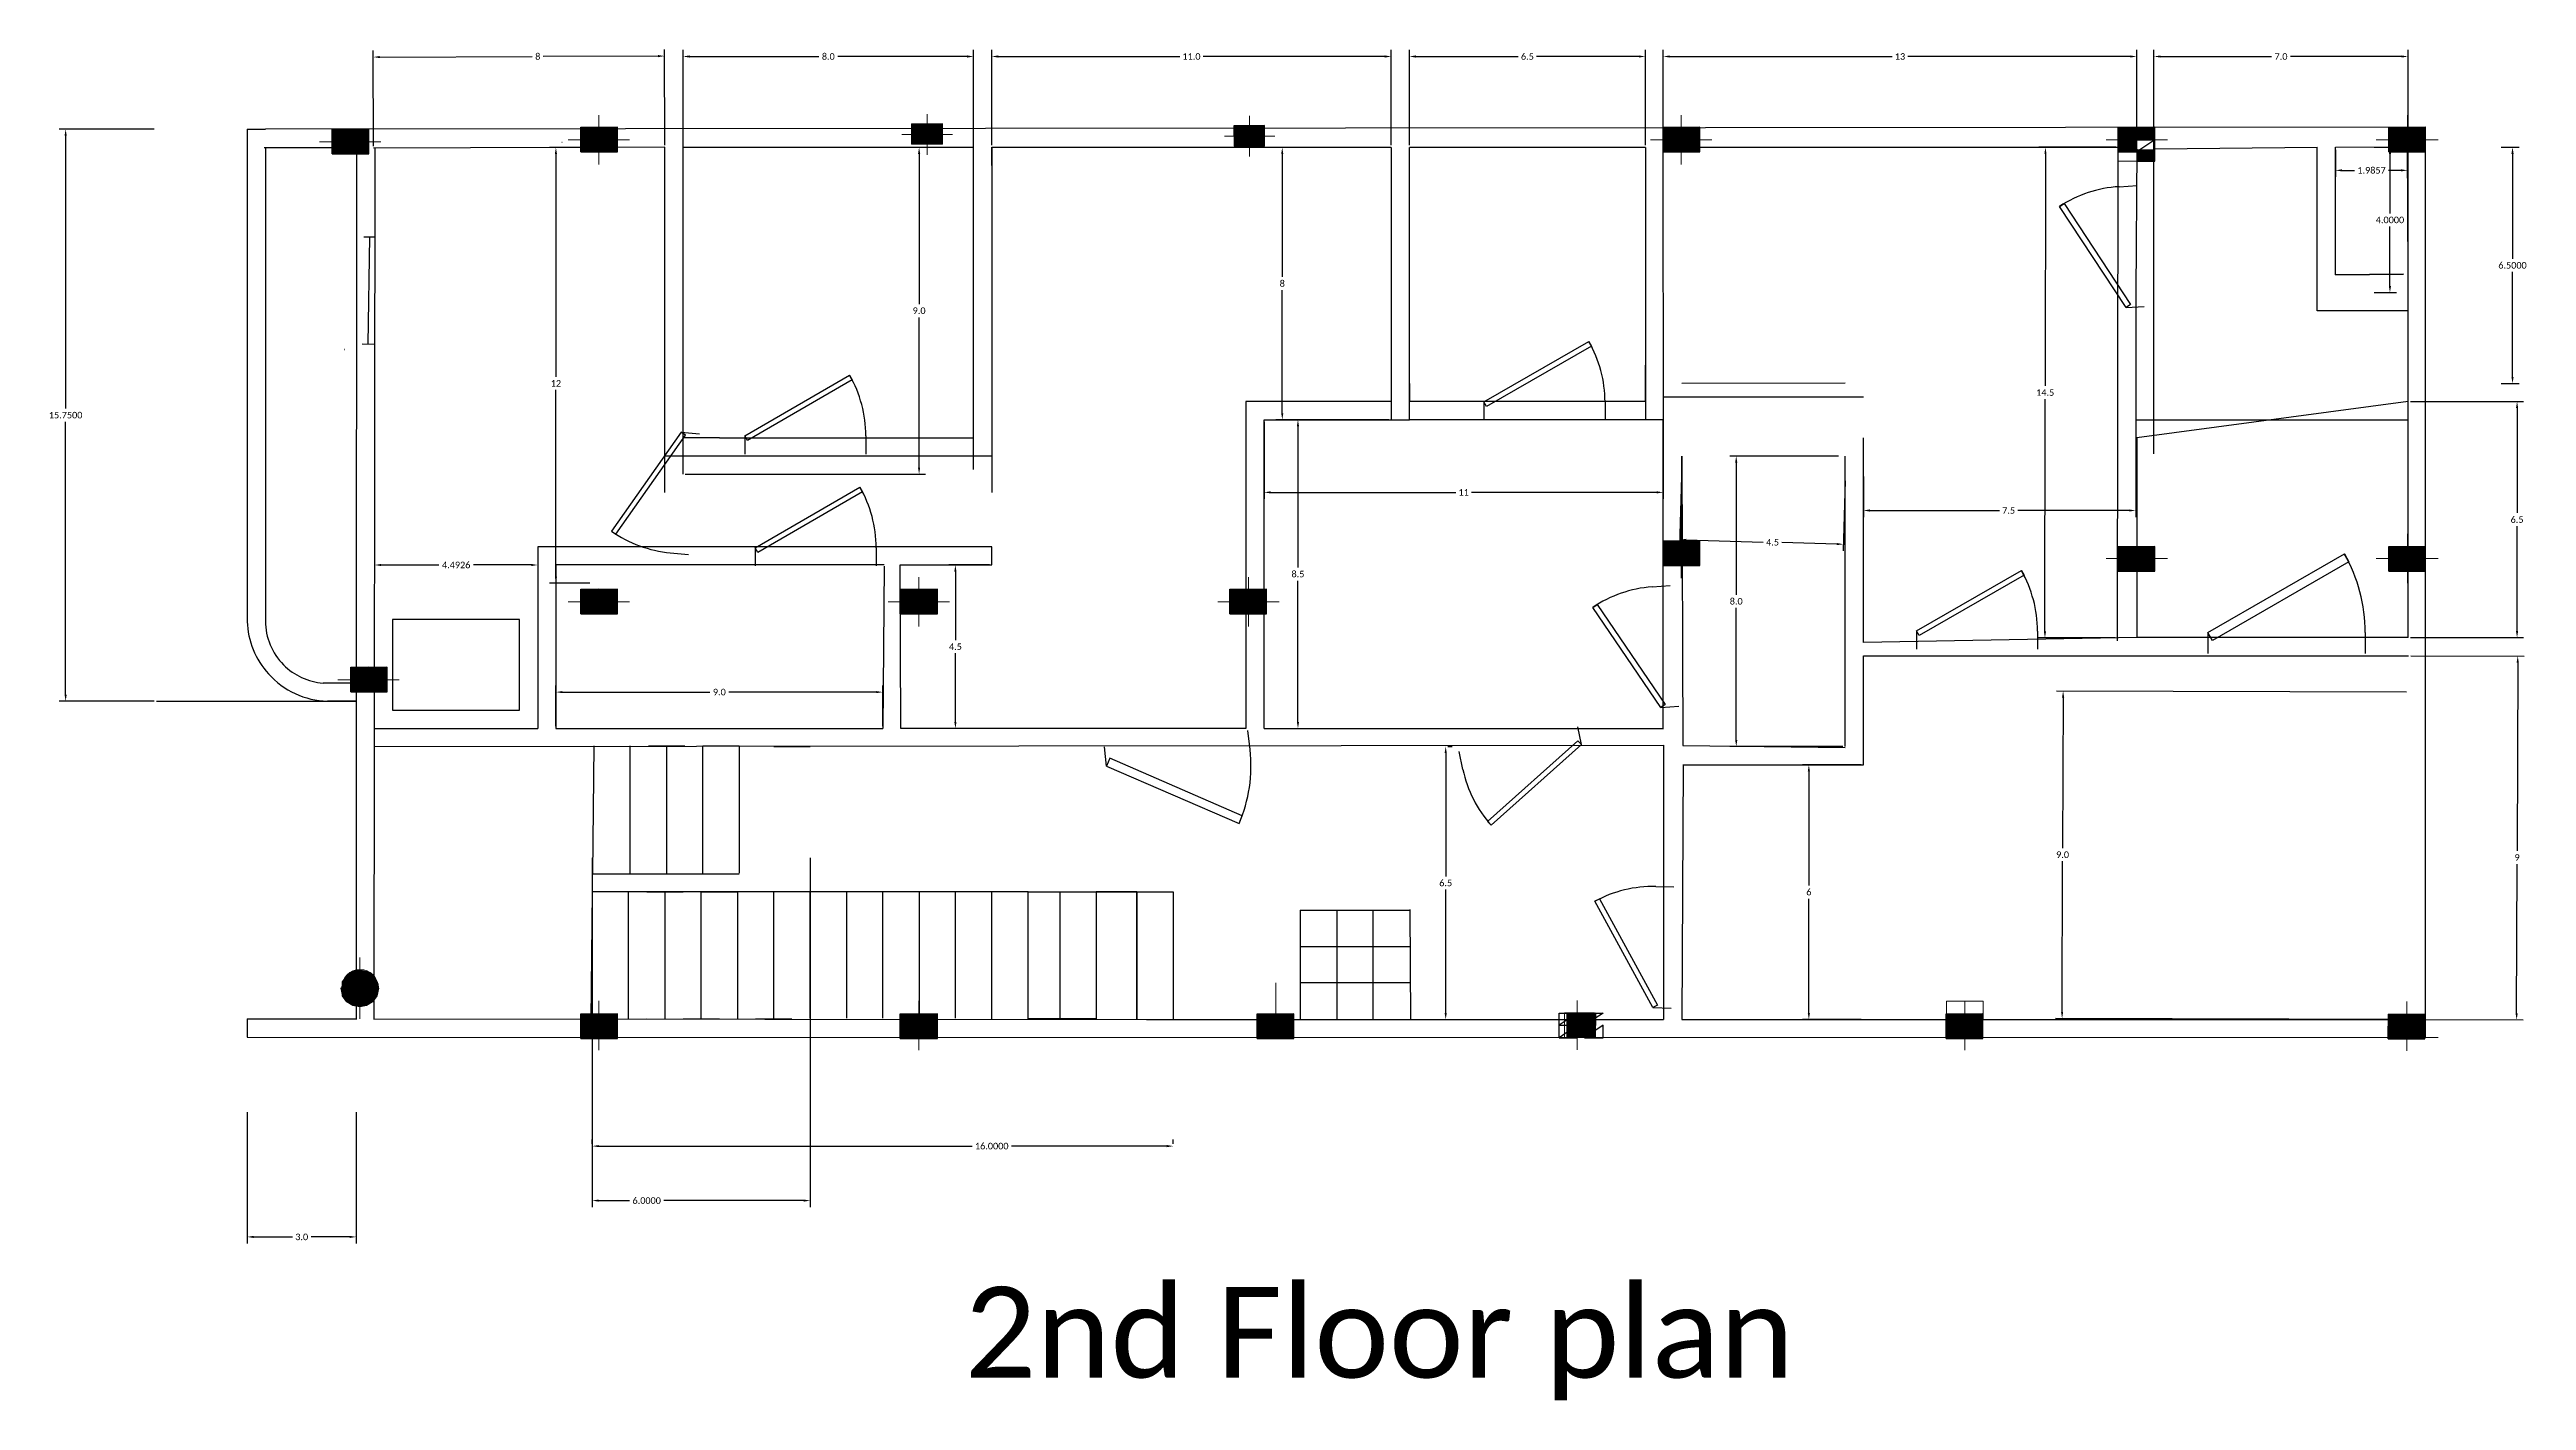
# Model space of a CAD drawing. Header units: feet. Extents: x 12482 to 12686, y -990 to -840.
# Drawn here: x 12582.6 to 12650.8, y -933 to -895.8 of the extents above; entities that cross this region are included whole.
import ezdxf

# ---------------------------------------------------------------- set-up
doc = ezdxf.new("R2010")
doc.units = ezdxf.units.FT
doc.layers.get('0').update_dxf_attribs({"true_color": 0xffffff})
doc.layers.add('Layer1', color=7, linetype='Continuous')
doc.styles.get("Standard").update_dxf_attribs({"font": 'calibri.ttf'})
doc.dimstyles.get("Standard").update_dxf_attribs({"dimtxt": 0.18, "dimasz": 0.18, "dimexe": 0.18, "dimexo": 0.0625, "dimgap": 0.09, "dimtad": 0, "dimtih": 1, "dimtoh": 1, "dimdec": 4, "dimzin": 0, "dimdsep": 46, "dimtxsty": 'Standard', "dimcen": 0.09, "dimadec": 0, "dimazin": 0, "dimtfac": 1, "dimtdec": 4, "dimtofl": 0, "dimtmove": 0, "dimatfit": 3, "dimfxl": 1, "dimtolj": 1, "dimtzin": 0, "dimarcsym": 0})

msp = doc.modelspace()

# ---------------------------------------------------------------- texts
at = {"layer": 'Layer1', "transparency": 33554687, "insert": (12607.75, -929.875), "char_height": 2.5, "attachment_point": 1}
msp.add_mtext_dynamic_manual_height_columns('2nd Floor plan', width=27.375, gutter_width=12.5, heights=[0], dxfattribs=at)

# ---------------------------------------------------------------- blocks, each defined once
blk = doc.blocks.new('*U32')
at = {"transparency": 33554687}
for p, q in [((0, 0), (0, 100)), ((750, 0), (750, 100))]:
    blk.add_line(p, q, dxfattribs=at)
blk.add_lwpolyline([(0, 0), (650, -375), (671, -337), (22, 38)], close=True, dxfattribs=at)
blk.add_arc((0, 0), 750, 330, 0, dxfattribs=at)
blk = doc.blocks.new('*U10')
for p, q in [((0, 0), (0, -100)), ((750, 0), (750, -100))]:
    blk.add_line(p, q)
blk.add_lwpolyline([(0, 0), (650, 375), (671, 337), (22, -38)], close=True)
blk.add_arc((0, 0), 750, 0, 30)
blk = doc.blocks.new('*U29')
for p, q in [((0, 100), (0, 0)), ((0, 50), (900, 50)), ((900, 100), (900, 0))]:
    blk.add_line(p, q)
blk = doc.blocks.new('*U30')
at = {"transparency": 33554687}
for p, q in [((0, 0), (0, -6)), ((40, 0), (40, -6))]:
    blk.add_line(p, q, dxfattribs=at)
blk.add_lwpolyline([(0, 0), (34.64, 20), (35.52, 18.48), (0.87, -1.52)], close=True, dxfattribs=at)
blk.add_arc((0, 0), 40, 0, 30, dxfattribs=at)
blk = doc.blocks.new('*U17')
at = {"transparency": 33554687}
for p, q in [((0, 0), (0, 6)), ((40, 0), (40, 6))]:
    blk.add_line(p, q, dxfattribs=at)
blk.add_lwpolyline([(0, 0), (34.64, -20), (35.52, -18.48), (0.87, 1.52)], close=True, dxfattribs=at)
blk.add_arc((0, 0), 40, 330, 0, dxfattribs=at)
blk = doc.blocks.new('*U31')
at = {"transparency": 33554687}
for p, q in [((0, 0), (0, -6)), ((40, 0), (40, -6))]:
    blk.add_line(p, q, dxfattribs=at)
blk.add_lwpolyline([(0, 0), (34.64, 20), (35.52, 18.48), (0.87, -1.52)], close=True, dxfattribs=at)
blk.add_arc((0, 0), 40, 0, 30, dxfattribs=at)
blk = doc.blocks.new('*D33')
at = {"layer": 'Defpoints', "color": 0, "transparency": 16777216}
for p in [(12600, -898.5), (12606.5, -898.5), (12600, -907.5)]:
    blk.add_point(p, dxfattribs=at)
at = {"layer": 'Layer1', "color": 0, "lineweight": -2, "transparency": 16777216}
for p, q in [((12600.063, -898.5), (12606.68, -898.5)), ((12606.5, -898.68), (12606.5, -902.818)), ((12606.5, -907.32), (12606.5, -903.182)), ((12600.063, -907.5), (12606.68, -907.5))]:
    blk.add_line(p, q, dxfattribs=at)
at = {"layer": 'Layer1', "color": 0, "transparency": 16777216}
for points in [[(12606.47, -898.68), (12606.53, -898.68), (12606.5, -898.5)], [(12606.47, -907.32), (12606.53, -907.32), (12606.5, -907.5)]]:
    blk.add_solid(points, dxfattribs=at)
at = {"layer": 'Layer1', "color": 0, "transparency": 16777216, "insert": (12606.5, -903), "char_height": 0.18, "attachment_point": 5}
blk.add_mtext('\\A1;9.0', dxfattribs=at)
blk = doc.blocks.new('*D34')
at = {"layer": 'Defpoints', "color": 0, "transparency": 16777216}
for p in [(12608, -896), (12600, -899), (12608, -899)]:
    blk.add_point(p, dxfattribs=at)
at = {"layer": 'Layer1', "color": 0, "lineweight": -2, "transparency": 16777216}
for p, q in [((12600, -898.938), (12600, -895.82)), ((12600.18, -896), (12603.741, -896)), ((12607.82, -896), (12604.259, -896)), ((12608, -898.938), (12608, -895.82))]:
    blk.add_line(p, q, dxfattribs=at)
at = {"layer": 'Layer1', "color": 0, "transparency": 16777216}
for points in [[(12600.18, -895.97), (12600.18, -896.03), (12600, -896)], [(12607.82, -895.97), (12607.82, -896.03), (12608, -896)]]:
    blk.add_solid(points, dxfattribs=at)
at = {"layer": 'Layer1', "color": 0, "transparency": 16777216, "insert": (12604, -896), "char_height": 0.18, "attachment_point": 5}
blk.add_mtext('\\A1;8.0', dxfattribs=at)
blk = doc.blocks.new('*D35')
at = {"layer": 'Defpoints', "color": 0, "transparency": 16777216}
for p in [(12591.471, -896.015), (12591.48, -898.527), (12599.5, -898.5)]:
    blk.add_point(p, dxfattribs=at)
at = {"layer": 'Layer1', "color": 0, "lineweight": -2, "transparency": 16777216}
for p, q in [((12591.48, -898.465), (12591.471, -895.835)), ((12591.651, -896.015), (12595.85, -896.001)), ((12599.312, -895.989), (12596.15, -895.999)), ((12599.5, -898.438), (12599.491, -895.808))]:
    blk.add_line(p, q, dxfattribs=at)
at = {"layer": 'Layer1', "color": 0, "transparency": 16777216}
for points in [[(12591.651, -895.985), (12591.652, -896.045), (12591.471, -896.015)], [(12599.311, -895.959), (12599.312, -896.019), (12599.492, -895.988)]]:
    blk.add_solid(points, dxfattribs=at)
at = {"layer": 'Layer1', "color": 0, "transparency": 16777216, "insert": (12596, -896), "char_height": 0.18, "attachment_point": 5}
blk.add_mtext('\\A1;8', dxfattribs=at)
blk = doc.blocks.new('*D36')
at = {"layer": 'Defpoints', "color": 0, "transparency": 16777216}
for p in [(12596.5, -898.507), (12597.361, -898.507), (12597.5, -910.5)]:
    blk.add_point(p, dxfattribs=at)
at = {"layer": 'Layer1', "color": 0, "lineweight": -2, "transparency": 16777216}
for p, q in [((12597.298, -898.507), (12596.32, -898.507)), ((12596.5, -898.687), (12596.5, -904.819)), ((12596.5, -910.32), (12596.5, -905.181)), ((12597.438, -910.5), (12596.32, -910.5))]:
    blk.add_line(p, q, dxfattribs=at)
at = {"layer": 'Layer1', "color": 0, "transparency": 16777216}
for points in [[(12596.47, -898.687), (12596.53, -898.687), (12596.5, -898.507)], [(12596.47, -910.32), (12596.53, -910.32), (12596.5, -910.5)]]:
    blk.add_solid(points, dxfattribs=at)
at = {"layer": 'Layer1', "color": 0, "transparency": 16777216, "insert": (12596.5, -905), "char_height": 0.18, "attachment_point": 5}
blk.add_mtext('\\A1;12', dxfattribs=at)
blk = doc.blocks.new('*D37')
at = {"layer": 'Defpoints', "color": 0, "transparency": 16777216}
for p in [(12605.5, -913.5), (12596.5, -914.5), (12605.5, -914.5)]:
    blk.add_point(p, dxfattribs=at)
at = {"layer": 'Layer1', "color": 0, "lineweight": -2, "transparency": 16777216}
for p, q in [((12596.5, -914.438), (12596.5, -913.32)), ((12596.68, -913.5), (12600.741, -913.5)), ((12605.32, -913.5), (12601.259, -913.5)), ((12605.5, -914.438), (12605.5, -913.32))]:
    blk.add_line(p, q, dxfattribs=at)
at = {"layer": 'Layer1', "color": 0, "transparency": 16777216}
for points in [[(12596.68, -913.47), (12596.68, -913.53), (12596.5, -913.5)], [(12605.32, -913.47), (12605.32, -913.53), (12605.5, -913.5)]]:
    blk.add_solid(points, dxfattribs=at)
at = {"layer": 'Layer1', "color": 0, "transparency": 16777216, "insert": (12601, -913.5), "char_height": 0.18, "attachment_point": 5}
blk.add_mtext('\\A1;9.0', dxfattribs=at)
blk = doc.blocks.new('*D38')
at = {"layer": 'Defpoints', "color": 0, "transparency": 16777216}
for p in [(12619.5, -896), (12608.5, -898.5), (12619.5, -898.5)]:
    blk.add_point(p, dxfattribs=at)
at = {"layer": 'Layer1', "color": 0, "lineweight": -2, "transparency": 16777216}
for p, q in [((12608.5, -898.438), (12608.5, -895.82)), ((12608.68, -896), (12613.676, -896)), ((12619.32, -896), (12614.324, -896)), ((12619.5, -898.438), (12619.5, -895.82))]:
    blk.add_line(p, q, dxfattribs=at)
at = {"layer": 'Layer1', "color": 0, "transparency": 16777216}
for points in [[(12608.68, -895.97), (12608.68, -896.03), (12608.5, -896)], [(12619.32, -895.97), (12619.32, -896.03), (12619.5, -896)]]:
    blk.add_solid(points, dxfattribs=at)
at = {"layer": 'Layer1', "color": 0, "transparency": 16777216, "insert": (12614, -896), "char_height": 0.18, "attachment_point": 5}
blk.add_mtext('\\A1;11.0', dxfattribs=at)
blk = doc.blocks.new('*D39')
at = {"layer": 'Defpoints', "color": 0, "transparency": 16777216}
for p in [(12619.5, -898.506), (12616.5, -906), (12619.5, -906)]:
    blk.add_point(p, dxfattribs=at)
at = {"layer": 'Layer1', "color": 0, "lineweight": -2, "transparency": 16777216}
for p, q in [((12619.438, -898.506), (12616.32, -898.506)), ((12616.5, -898.686), (12616.5, -902.068)), ((12616.5, -905.82), (12616.5, -902.432)), ((12619.438, -906), (12616.32, -906))]:
    blk.add_line(p, q, dxfattribs=at)
at = {"layer": 'Layer1', "color": 0, "transparency": 16777216}
for points in [[(12616.47, -898.686), (12616.53, -898.686), (12616.5, -898.506)], [(12616.47, -905.82), (12616.53, -905.82), (12616.5, -906)]]:
    blk.add_solid(points, dxfattribs=at)
at = {"layer": 'Layer1', "color": 0, "transparency": 16777216, "insert": (12616.5, -902.25), "char_height": 0.18, "attachment_point": 5}
blk.add_mtext('\\A1;8', dxfattribs=at)
blk = doc.blocks.new('*D40')
at = {"layer": 'Defpoints', "color": 0, "transparency": 16777216}
for p in [(12626.5, -896), (12620, -898.5), (12626.5, -898.5)]:
    blk.add_point(p, dxfattribs=at)
at = {"layer": 'Layer1', "color": 0, "lineweight": -2, "transparency": 16777216}
for p, q in [((12620, -898.4375), (12620, -895.82)), ((12620.18, -896), (12622.9962, -896)), ((12626.32, -896), (12623.5038, -896)), ((12626.5, -898.4375), (12626.5, -895.82))]:
    blk.add_line(p, q, dxfattribs=at)
at = {"layer": 'Layer1', "color": 0, "transparency": 16777216}
for points in [[(12620.18, -895.97), (12620.18, -896.03), (12620, -896)], [(12626.32, -895.97), (12626.32, -896.03), (12626.5, -896)]]:
    blk.add_solid(points, dxfattribs=at)
at = {"layer": 'Layer1', "color": 0, "transparency": 16777216, "insert": (12623.25, -896), "char_height": 0.18, "attachment_point": 5}
blk.add_mtext('\\A1;6.5', dxfattribs=at)
blk = doc.blocks.new('*D41')
at = {"layer": 'Defpoints', "color": 0, "transparency": 16777216}
for p in [(12640.029, -896), (12626.99, -898.5), (12640.029, -898.5)]:
    blk.add_point(p, dxfattribs=at)
at = {"layer": 'Layer1', "color": 0, "lineweight": -2, "transparency": 16777216}
for p, q in [((12626.99, -898.438), (12626.99, -895.82)), ((12627.17, -896), (12633.297, -896)), ((12639.849, -896), (12633.723, -896)), ((12640.029, -898.438), (12640.029, -895.82))]:
    blk.add_line(p, q, dxfattribs=at)
at = {"layer": 'Layer1', "color": 0, "transparency": 16777216}
for points in [[(12627.17, -895.97), (12627.17, -896.03), (12626.99, -896)], [(12639.849, -895.97), (12639.849, -896.03), (12640.029, -896)]]:
    blk.add_solid(points, dxfattribs=at)
at = {"layer": 'Layer1', "color": 0, "transparency": 16777216, "insert": (12633.51, -896), "char_height": 0.18, "attachment_point": 5}
blk.add_mtext('\\A1;13', dxfattribs=at)
blk = doc.blocks.new('*D42')
at = {"layer": 'Defpoints', "color": 0, "transparency": 16777216}
for p in [(12647.5, -896), (12640.5, -907), (12647.5, -907)]:
    blk.add_point(p, dxfattribs=at)
at = {"layer": 'Layer1', "color": 0, "lineweight": -2, "transparency": 16777216}
for p, q in [((12640.5, -906.938), (12640.5, -895.82)), ((12640.68, -896), (12643.742, -896)), ((12647.32, -896), (12644.258, -896)), ((12647.5, -906.938), (12647.5, -895.82))]:
    blk.add_line(p, q, dxfattribs=at)
at = {"layer": 'Layer1', "color": 0, "transparency": 16777216}
for points in [[(12640.68, -895.97), (12640.68, -896.03), (12640.5, -896)], [(12647.32, -895.97), (12647.32, -896.03), (12647.5, -896)]]:
    blk.add_solid(points, dxfattribs=at)
at = {"layer": 'Layer1', "color": 0, "transparency": 16777216, "insert": (12644, -896), "char_height": 0.18, "attachment_point": 5}
blk.add_mtext('\\A1;7.0', dxfattribs=at)
blk = doc.blocks.new('*D43')
at = {"layer": 'Defpoints', "color": 0, "transparency": 16777216}
for p in [(12647.517, -912.5), (12647.486, -922.513), (12650.488, -922.522)]:
    blk.add_point(p, dxfattribs=at)
at = {"layer": 'Layer1', "color": 0, "lineweight": -2, "transparency": 16777216}
for p, q in [((12647.579, -912.5), (12650.698, -912.51)), ((12650.518, -912.689), (12650.502, -917.872)), ((12650.488, -922.342), (12650.501, -918.236)), ((12647.549, -922.513), (12650.668, -922.523))]:
    blk.add_line(p, q, dxfattribs=at)
at = {"layer": 'Layer1', "color": 0, "transparency": 16777216}
for points in [[(12650.488, -912.689), (12650.548, -912.689), (12650.518, -912.509)], [(12650.458, -922.342), (12650.518, -922.342), (12650.488, -922.522)]]:
    blk.add_solid(points, dxfattribs=at)
at = {"layer": 'Layer1', "color": 0, "transparency": 16777216, "insert": (12650.501, -918.054), "char_height": 0.18, "attachment_point": 5}
blk.add_mtext('\\A1;9', dxfattribs=at)
blk = doc.blocks.new('*D44')
at = {"layer": 'Defpoints', "color": 0, "transparency": 16777216}
for p in [(12647.5, -905.5), (12647.5, -912), (12650.5, -912)]:
    blk.add_point(p, dxfattribs=at)
at = {"layer": 'Layer1', "color": 0, "lineweight": -2, "transparency": 16777216}
for p, q in [((12647.563, -905.5), (12650.68, -905.5)), ((12650.5, -905.68), (12650.5, -908.568)), ((12650.5, -911.82), (12650.5, -908.932)), ((12647.563, -912), (12650.68, -912))]:
    blk.add_line(p, q, dxfattribs=at)
at = {"layer": 'Layer1', "color": 0, "transparency": 16777216}
for points in [[(12650.47, -905.68), (12650.53, -905.68), (12650.5, -905.5)], [(12650.47, -911.82), (12650.53, -911.82), (12650.5, -912)]]:
    blk.add_solid(points, dxfattribs=at)
at = {"layer": 'Layer1', "color": 0, "transparency": 16777216, "insert": (12650.5, -908.75), "char_height": 0.18, "attachment_point": 5}
blk.add_mtext('\\A1;6.5', dxfattribs=at)
blk = doc.blocks.new('*D45')
at = {"layer": 'Defpoints', "color": 0, "transparency": 16777216}
for p in [(12632.5, -915.5), (12631, -922.513), (12632.5, -922.513)]:
    blk.add_point(p, dxfattribs=at)
at = {"layer": 'Layer1', "color": 0, "lineweight": -2, "transparency": 16777216}
for p, q in [((12632.438, -915.5), (12630.82, -915.5)), ((12631, -915.68), (12631, -918.824)), ((12631, -922.333), (12631, -919.189)), ((12632.438, -922.513), (12630.82, -922.513))]:
    blk.add_line(p, q, dxfattribs=at)
at = {"layer": 'Layer1', "color": 0, "transparency": 16777216}
for points in [[(12630.97, -915.68), (12631.03, -915.68), (12631, -915.5)], [(12630.97, -922.333), (12631.03, -922.333), (12631, -922.513)]]:
    blk.add_solid(points, dxfattribs=at)
at = {"layer": 'Layer1', "color": 0, "transparency": 16777216, "insert": (12631, -919.006), "char_height": 0.18, "attachment_point": 5}
blk.add_mtext('\\A1;6', dxfattribs=at)
blk = doc.blocks.new('*D46')
at = {"layer": 'Defpoints', "color": 0, "transparency": 16777216}
for p in [(12621, -915), (12621, -922.513), (12621, -922.513)]:
    blk.add_point(p, dxfattribs=at)
at = {"layer": 'Layer1', "color": 0, "lineweight": -2, "transparency": 16777216}
for p, q in [((12621, -915.18), (12621, -918.574)), ((12621.063, -915), (12621.18, -915)), ((12621, -922.333), (12621, -918.939)), ((12621.063, -922.513), (12621.18, -922.513))]:
    blk.add_line(p, q, dxfattribs=at)
at = {"layer": 'Layer1', "color": 0, "transparency": 16777216}
for points in [[(12620.97, -915.18), (12621.03, -915.18), (12621, -915)], [(12620.97, -922.333), (12621.03, -922.333), (12621, -922.513)]]:
    blk.add_solid(points, dxfattribs=at)
at = {"layer": 'Layer1', "color": 0, "transparency": 16777216, "insert": (12621, -918.756), "char_height": 0.18, "attachment_point": 5}
blk.add_mtext('\\A1;6.5', dxfattribs=at)
blk = doc.blocks.new('*D47')
at = {"layer": 'Defpoints', "color": 0, "transparency": 16777216}
for p in [(12616, -906), (12616.932, -906), (12616, -914.5)]:
    blk.add_point(p, dxfattribs=at)
at = {"layer": 'Layer1', "color": 0, "lineweight": -2, "transparency": 16777216}
for p, q in [((12616.063, -906), (12617.112, -906)), ((12616.932, -906.18), (12616.932, -910.068)), ((12616.932, -914.32), (12616.932, -910.432)), ((12616.063, -914.5), (12617.112, -914.5))]:
    blk.add_line(p, q, dxfattribs=at)
at = {"layer": 'Layer1', "color": 0, "transparency": 16777216}
for points in [[(12616.902, -906.18), (12616.962, -906.18), (12616.932, -906)], [(12616.902, -914.32), (12616.962, -914.32), (12616.932, -914.5)]]:
    blk.add_solid(points, dxfattribs=at)
at = {"layer": 'Layer1', "color": 0, "transparency": 16777216, "insert": (12616.932, -910.25), "char_height": 0.18, "attachment_point": 5}
blk.add_mtext('\\A1;8.5', dxfattribs=at)
blk = doc.blocks.new('*D48')
at = {"layer": 'Defpoints', "color": 0, "transparency": 16777216}
for p in [(12616, -906), (12626.99, -906), (12616, -908)]:
    blk.add_point(p, dxfattribs=at)
at = {"layer": 'Layer1', "color": 0, "lineweight": -2, "transparency": 16777216}
for p, q in [((12616, -906.063), (12616, -908.18)), ((12626.99, -906.063), (12626.99, -908.18)), ((12616.18, -908), (12621.281, -908)), ((12626.81, -908), (12621.709, -908))]:
    blk.add_line(p, q, dxfattribs=at)
at = {"layer": 'Layer1', "color": 0, "transparency": 16777216}
for points in [[(12616.18, -907.97), (12616.18, -908.03), (12616, -908)], [(12626.81, -907.97), (12626.81, -908.03), (12626.99, -908)]]:
    blk.add_solid(points, dxfattribs=at)
at = {"layer": 'Layer1', "color": 0, "transparency": 16777216, "insert": (12621.495, -908), "char_height": 0.18, "attachment_point": 5}
blk.add_mtext('\\A1;11', dxfattribs=at)
blk = doc.blocks.new('*D49')
at = {"layer": 'Defpoints', "color": 0, "transparency": 16777216}
for p in [(12608.5, -910), (12607.5, -914.5), (12608.5, -914.5)]:
    blk.add_point(p, dxfattribs=at)
at = {"layer": 'Layer1', "color": 0, "lineweight": -2, "transparency": 16777216}
for p, q in [((12608.438, -910), (12607.32, -910)), ((12607.5, -910.18), (12607.5, -912.069)), ((12607.5, -914.32), (12607.5, -912.431)), ((12608.438, -914.5), (12607.32, -914.5))]:
    blk.add_line(p, q, dxfattribs=at)
at = {"layer": 'Layer1', "color": 0, "transparency": 16777216}
for points in [[(12607.47, -910.18), (12607.53, -910.18), (12607.5, -910)], [(12607.47, -914.32), (12607.53, -914.32), (12607.5, -914.5)]]:
    blk.add_solid(points, dxfattribs=at)
at = {"layer": 'Layer1', "color": 0, "transparency": 16777216, "insert": (12607.5, -912.25), "char_height": 0.18, "attachment_point": 5}
blk.add_mtext('\\A1;4.5', dxfattribs=at)
blk = doc.blocks.new('*D50')
at = {"layer": 'Defpoints', "color": 0, "transparency": 16777216}
for p in [(12591.507, -909.5), (12596, -909.5), (12591.507, -910)]:
    blk.add_point(p, dxfattribs=at)
at = {"layer": 'Layer1', "color": 0, "lineweight": -2, "transparency": 16777216}
for p, q in [((12591.507, -909.562), (12591.507, -910.18)), ((12596, -909.562), (12596, -910.18)), ((12591.687, -910), (12593.278, -910)), ((12595.82, -910), (12594.23, -910))]:
    blk.add_line(p, q, dxfattribs=at)
at = {"layer": 'Layer1', "color": 0, "transparency": 16777216}
for points in [[(12591.687, -909.97), (12591.687, -910.03), (12591.507, -910)], [(12595.82, -909.97), (12595.82, -910.03), (12596, -910)]]:
    blk.add_solid(points, dxfattribs=at)
at = {"layer": 'Layer1', "color": 0, "transparency": 16777216, "insert": (12593.754, -910), "char_height": 0.18, "attachment_point": 5}
blk.add_mtext('\\A1;4.4926', dxfattribs=at)
blk = doc.blocks.new('*D51')
at = {"layer": 'Defpoints', "color": 0, "transparency": 16777216}
for p in [(12627.492, -907.5), (12632, -907.625), (12631.95, -909.429)]:
    blk.add_point(p, dxfattribs=at)
at = {"layer": 'Layer1', "color": 0, "lineweight": -2, "transparency": 16777216}
for p, q in [((12627.491, -907.563), (12627.437, -909.484)), ((12631.998, -907.687), (12631.945, -909.609)), ((12627.622, -909.309), (12629.742, -909.368)), ((12631.77, -909.424), (12630.258, -909.382))]:
    blk.add_line(p, q, dxfattribs=at)
at = {"layer": 'Layer1', "color": 0, "transparency": 16777216}
for points in [[(12627.623, -909.279), (12627.621, -909.339), (12627.442, -909.304)], [(12631.771, -909.394), (12631.769, -909.454), (12631.95, -909.429)]]:
    blk.add_solid(points, dxfattribs=at)
at = {"layer": 'Layer1', "color": 0, "transparency": 16777216, "insert": (12630, -909.375), "char_height": 0.18, "attachment_point": 5}
blk.add_mtext('\\A1;4.5', dxfattribs=at)
blk = doc.blocks.new('*D52')
at = {"layer": 'Defpoints', "color": 0, "transparency": 16777216}
for p in [(12629, -907), (12631.875, -907), (12632, -915)]:
    blk.add_point(p, dxfattribs=at)
at = {"layer": 'Layer1', "color": 0, "lineweight": -2, "transparency": 16777216}
for p, q in [((12631.813, -907), (12628.82, -907)), ((12629, -907.18), (12629, -910.818)), ((12629, -914.82), (12629, -911.182)), ((12631.938, -915), (12628.82, -915))]:
    blk.add_line(p, q, dxfattribs=at)
at = {"layer": 'Layer1', "color": 0, "transparency": 16777216}
for points in [[(12628.97, -907.18), (12629.03, -907.18), (12629, -907)], [(12628.97, -914.82), (12629.03, -914.82), (12629, -915)]]:
    blk.add_solid(points, dxfattribs=at)
at = {"layer": 'Layer1', "color": 0, "transparency": 16777216, "insert": (12629, -911), "char_height": 0.18, "attachment_point": 5}
blk.add_mtext('\\A1;8.0', dxfattribs=at)
blk = doc.blocks.new('*D53')
at = {"layer": 'Defpoints', "color": 0, "transparency": 16777216}
for p in [(12640, -905.5), (12632.5, -907.5), (12640, -908.5)]:
    blk.add_point(p, dxfattribs=at)
at = {"layer": 'Layer1', "color": 0, "lineweight": -2, "transparency": 16777216}
for p, q in [((12640, -905.562), (12640, -908.68)), ((12632.5, -907.562), (12632.5, -908.68)), ((12632.68, -908.5), (12636.246, -908.5)), ((12639.82, -908.5), (12636.754, -908.5))]:
    blk.add_line(p, q, dxfattribs=at)
at = {"layer": 'Layer1', "color": 0, "transparency": 16777216}
for points in [[(12632.68, -908.47), (12632.68, -908.53), (12632.5, -908.5)], [(12639.82, -908.47), (12639.82, -908.53), (12640, -908.5)]]:
    blk.add_solid(points, dxfattribs=at)
at = {"layer": 'Layer1', "color": 0, "transparency": 16777216, "insert": (12636.5, -908.5), "char_height": 0.18, "attachment_point": 5}
blk.add_mtext('\\A1;7.5', dxfattribs=at)
blk = doc.blocks.new('*D54')
at = {"layer": 'Defpoints', "color": 0, "transparency": 16777216}
for p in [(12637.514, -898.498), (12639.514, -898.5), (12639.5, -912.01)]:
    blk.add_point(p, dxfattribs=at)
at = {"layer": 'Layer1', "color": 0, "lineweight": -2, "transparency": 16777216}
for p, q in [((12639.452, -898.5), (12637.334, -898.498)), ((12637.514, -898.678), (12637.507, -905.071)), ((12637.5, -911.828), (12637.507, -905.434)), ((12639.438, -912.01), (12637.32, -912.007))]:
    blk.add_line(p, q, dxfattribs=at)
at = {"layer": 'Layer1', "color": 0, "transparency": 16777216}
for points in [[(12637.484, -898.678), (12637.544, -898.678), (12637.514, -898.498)], [(12637.47, -911.828), (12637.53, -911.828), (12637.5, -912.008)]]:
    blk.add_solid(points, dxfattribs=at)
at = {"layer": 'Layer1', "color": 0, "transparency": 16777216, "insert": (12637.507, -905.253), "char_height": 0.18, "attachment_point": 5}
blk.add_mtext('\\A1;14.5', dxfattribs=at)
blk = doc.blocks.new('*D55')
at = {"layer": 'Defpoints', "color": 0, "transparency": 16777216}
for p in [(12638, -913.471), (12647.514, -913.5), (12647.486, -922.513)]:
    blk.add_point(p, dxfattribs=at)
at = {"layer": 'Layer1', "color": 0, "lineweight": -2, "transparency": 16777216}
for p, q in [((12647.451, -913.5), (12637.82, -913.47)), ((12638, -913.651), (12637.987, -917.795)), ((12637.973, -922.303), (12637.986, -918.159)), ((12647.424, -922.513), (12637.792, -922.483))]:
    blk.add_line(p, q, dxfattribs=at)
at = {"layer": 'Layer1', "color": 0, "transparency": 16777216}
for points in [[(12637.97, -913.651), (12638.03, -913.651), (12638, -913.471)], [(12637.943, -922.303), (12638.003, -922.304), (12637.972, -922.483)]]:
    blk.add_solid(points, dxfattribs=at)
at = {"layer": 'Layer1', "color": 0, "transparency": 16777216, "insert": (12637.986, -917.977), "char_height": 0.18, "attachment_point": 5}
blk.add_mtext('\\A1;9.0', dxfattribs=at)
blk = doc.blocks.new('*D56')
at = {"layer": 'Defpoints', "color": 0, "transparency": 16777216}
for p in [(12646.5, -898.5), (12646.5, -902.5), (12647, -902.5)]:
    blk.add_point(p, dxfattribs=at)
at = {"layer": 'Layer1', "color": 0, "lineweight": -2, "transparency": 16777216}
for p, q in [((12646.563, -898.5), (12647.18, -898.5)), ((12647, -898.68), (12647, -900.318)), ((12647, -902.32), (12647, -900.682)), ((12646.563, -902.5), (12647.18, -902.5))]:
    blk.add_line(p, q, dxfattribs=at)
at = {"layer": 'Layer1', "color": 0, "transparency": 16777216}
for points in [[(12646.97, -898.68), (12647.03, -898.68), (12647, -898.5)], [(12646.97, -902.32), (12647.03, -902.32), (12647, -902.5)]]:
    blk.add_solid(points, dxfattribs=at)
at = {"layer": 'Layer1', "color": 0, "transparency": 16777216, "insert": (12647, -900.5), "char_height": 0.18, "attachment_point": 5}
blk.add_mtext('\\A1;4.0000', dxfattribs=at)
blk = doc.blocks.new('*D80')
at = {"layer": 'Defpoints', "color": 0, "transparency": 16777216}
for p in [(12588, -925), (12591, -925), (12591, -928.5)]:
    blk.add_point(p, dxfattribs=at)
at = {"layer": 'Layer1', "color": 0, "lineweight": -2, "transparency": 16777216}
for p, q in [((12588, -925.062), (12588, -928.68)), ((12591, -925.062), (12591, -928.68)), ((12588.18, -928.5), (12589.243, -928.5)), ((12590.82, -928.5), (12589.757, -928.5))]:
    blk.add_line(p, q, dxfattribs=at)
at = {"layer": 'Layer1', "color": 0, "transparency": 16777216}
for points in [[(12588.18, -928.47), (12588.18, -928.53), (12588, -928.5)], [(12590.82, -928.47), (12590.82, -928.53), (12591, -928.5)]]:
    blk.add_solid(points, dxfattribs=at)
at = {"layer": 'Layer1', "color": 0, "transparency": 16777216, "insert": (12589.5, -928.5), "char_height": 0.18, "attachment_point": 5}
blk.add_mtext('\\A1;3.0', dxfattribs=at)
blk = doc.blocks.new('*D82')
at = {"layer": 'Defpoints', "color": 0, "transparency": 16777216}
for p in [(12597.5, -926), (12613.5, -926), (12613.5, -926)]:
    blk.add_point(p, dxfattribs=at)
at = {"layer": 'Layer1', "color": 0, "lineweight": -2, "transparency": 16777216}
for p, q in [((12597.5, -925.9375), (12597.5, -925.82)), ((12597.68, -926), (12607.96, -926)), ((12613.32, -926), (12609.04, -926)), ((12613.5, -925.9375), (12613.5, -925.82))]:
    blk.add_line(p, q, dxfattribs=at)
at = {"layer": 'Layer1', "color": 0, "transparency": 16777216}
for points in [[(12597.68, -925.97), (12597.68, -926.03), (12597.5, -926)], [(12613.32, -925.97), (12613.32, -926.03), (12613.5, -926)]]:
    blk.add_solid(points, dxfattribs=at)
at = {"layer": 'Layer1', "color": 0, "transparency": 16777216, "insert": (12608.5, -926), "char_height": 0.18, "attachment_point": 5}
blk.add_mtext('\\A1;16.0000', dxfattribs=at)
blk = doc.blocks.new('*D83')
at = {"layer": 'Defpoints', "color": 0, "transparency": 16777216}
for p in [(12597.5, -918), (12603.5, -918), (12603.5, -927.5)]:
    blk.add_point(p, dxfattribs=at)
at = {"layer": 'Layer1', "color": 0, "lineweight": -2, "transparency": 16777216}
for p, q in [((12597.5, -918.062), (12597.5, -927.68)), ((12603.5, -918.062), (12603.5, -927.68)), ((12597.68, -927.5), (12598.527, -927.5)), ((12603.32, -927.5), (12599.473, -927.5))]:
    blk.add_line(p, q, dxfattribs=at)
at = {"layer": 'Layer1', "color": 0, "transparency": 16777216}
for points in [[(12597.68, -927.47), (12597.68, -927.53), (12597.5, -927.5)], [(12603.32, -927.47), (12603.32, -927.53), (12603.5, -927.5)]]:
    blk.add_solid(points, dxfattribs=at)
at = {"layer": 'Layer1', "color": 0, "transparency": 16777216, "insert": (12599, -927.5), "char_height": 0.18, "attachment_point": 5}
blk.add_mtext('\\A1;6.0000', dxfattribs=at)
blk = doc.blocks.new('*D89')
at = {"layer": 'Defpoints', "color": 0, "transparency": 16777216}
for p in [(12585.5, -898), (12583, -913.75), (12585.5, -913.75)]:
    blk.add_point(p, dxfattribs=at)
at = {"layer": 'Layer1', "color": 0, "lineweight": -2, "transparency": 16777216}
for p, q in [((12585.438, -898), (12582.82, -898)), ((12583, -898.18), (12583, -905.693)), ((12583, -913.57), (12583, -906.057)), ((12585.438, -913.75), (12582.82, -913.75))]:
    blk.add_line(p, q, dxfattribs=at)
at = {"layer": 'Layer1', "color": 0, "transparency": 16777216}
for points in [[(12582.97, -898.18), (12583.03, -898.18), (12583, -898)], [(12582.97, -913.57), (12583.03, -913.57), (12583, -913.75)]]:
    blk.add_solid(points, dxfattribs=at)
at = {"layer": 'Layer1', "color": 0, "transparency": 16777216, "insert": (12583, -905.875), "char_height": 0.18, "attachment_point": 5}
blk.add_mtext('\\A1;15.7500', dxfattribs=at)
blk = doc.blocks.new('*D101')
at = {"layer": 'Defpoints', "color": 0, "transparency": 16777216}
for p in [(12650, -898.5), (12650.375, -898.5), (12650, -905)]:
    blk.add_point(p, dxfattribs=at)
at = {"layer": 'Layer1', "color": 0, "lineweight": -2, "transparency": 16777216}
for p, q in [((12650.063, -898.5), (12650.555, -898.5)), ((12650.375, -898.68), (12650.375, -901.568)), ((12650.375, -904.82), (12650.375, -901.932)), ((12650.063, -905), (12650.555, -905))]:
    blk.add_line(p, q, dxfattribs=at)
at = {"layer": 'Layer1', "color": 0, "transparency": 16777216}
for points in [[(12650.345, -898.68), (12650.405, -898.68), (12650.375, -898.5)], [(12650.345, -904.82), (12650.405, -904.82), (12650.375, -905)]]:
    blk.add_solid(points, dxfattribs=at)
at = {"layer": 'Layer1', "color": 0, "transparency": 16777216, "insert": (12650.375, -901.75), "char_height": 0.18, "attachment_point": 5}
blk.add_mtext('\\A1;6.5000', dxfattribs=at)
blk = doc.blocks.new('*D102')
at = {"layer": 'Defpoints', "color": 0, "transparency": 16777216}
for p in [(12645.5, -898.51), (12647.486, -898.483), (12645.5, -899.135)]:
    blk.add_point(p, dxfattribs=at)
at = {"layer": 'Layer1', "color": 0, "lineweight": -2, "transparency": 16777216}
for p, q in [((12645.5, -898.573), (12645.5, -899.315)), ((12647.486, -898.546), (12647.486, -899.315)), ((12645.68, -899.135), (12646.026, -899.135)), ((12647.306, -899.135), (12646.959, -899.135))]:
    blk.add_line(p, q, dxfattribs=at)
at = {"layer": 'Layer1', "color": 0, "transparency": 16777216}
for points in [[(12645.68, -899.105), (12645.68, -899.165), (12645.5, -899.135)], [(12647.306, -899.105), (12647.306, -899.165), (12647.486, -899.135)]]:
    blk.add_solid(points, dxfattribs=at)
at = {"layer": 'Layer1', "color": 0, "transparency": 16777216, "insert": (12646.493, -899.135), "char_height": 0.18, "attachment_point": 5}
blk.add_mtext('\\A1;1.9857', dxfattribs=at)

# ---------------------------------------------------------------- dimensions: what is measured, and where the dimension line sits
at = {"layer": 'Layer1', "color": 32, "true_color": 0xdd6e00, "transparency": 33554579}
for base, p1, p2, angle, text, picture, middle, dimtype in [((12591.47144, -896.01527), (12599.5, -898.5), (12591.47991, -898.52704), 180.1931739, '8', '*D35', (12596, -896), 161), ((12596.5, -898.50721), (12597.5, -910.5), (12597.36091, -898.50721), 90, '12', '*D36', (12596.5, -905), 160)]:
    dim = msp.add_linear_dim(base=base, p1=p1, p2=p2, angle=angle, text=text, dimstyle='Standard', override={"dimdec": 1}, dxfattribs=at)
    dim.commit()
    dim.dimension.update_dxf_attribs({"geometry": picture, "text_midpoint": middle, "dimtype": dimtype})
at = {"layer": 'Layer1', "color": 32, "true_color": 0xdd6e00}
dim = msp.add_linear_dim(base=(12608, -896), p1=(12600, -899), p2=(12608, -899), dimstyle='Standard', override={"dimdec": 1}, dxfattribs=at)
dim.commit()
dim.dimension.update_dxf_attribs({"geometry": '*D34', "text_midpoint": (12604, -896), "dimtype": 160})
at = {"layer": 'Layer1', "color": 32, "true_color": 0xdd6e00, "transparency": 33554600}
dim = msp.add_linear_dim(base=(12619.5, -896), p1=(12608.5, -898.5), p2=(12619.5, -898.5), dimstyle='Standard', override={"dimdec": 1}, dxfattribs=at)
dim.commit()
dim.dimension.update_dxf_attribs({"geometry": '*D38', "text_midpoint": (12614, -896), "dimtype": 160})
at = {"layer": 'Layer1', "color": 32, "true_color": 0xdd6e00, "transparency": 33554590}
dim = msp.add_linear_dim(base=(12626.5, -896), p1=(12620, -898.5), p2=(12626.5, -898.5), dimstyle='Standard', override={"dimdec": 1}, dxfattribs=at)
dim.commit()
dim.dimension.update_dxf_attribs({"geometry": '*D40', "text_midpoint": (12623.25, -896)})
at = {"layer": 'Layer1', "color": 32, "true_color": 0xdd6e00, "transparency": 33554605}
dim = msp.add_linear_dim(base=(12640.02912, -896), p1=(12626.99049, -898.5), p2=(12640.02912, -898.5), text='13', dimstyle='Standard', override={"dimdec": 1}, dxfattribs=at)
dim.commit()
dim.dimension.update_dxf_attribs({"geometry": '*D41', "text_midpoint": (12633.50981, -896)})
dim = msp.add_linear_dim(base=(12647.5, -896), p1=(12640.5, -907), p2=(12647.5, -907), dimstyle='Standard', override={"dimdec": 1}, dxfattribs=at)
dim.commit()
dim.dimension.update_dxf_attribs({"geometry": '*D42', "text_midpoint": (12644, -896)})
at = {"layer": 'Layer1', "color": 30, "true_color": 0xf7941d, "transparency": 33554597}
dim = msp.add_linear_dim(base=(12583, -913.75), p1=(12585.5, -898), p2=(12585.5, -913.75), angle=90, dimstyle='Standard', dxfattribs=at)
dim.commit()
dim.dimension.update_dxf_attribs({"geometry": '*D89', "text_midpoint": (12583, -905.875)})
at = {"layer": 'Layer1', "color": 32, "true_color": 0xdd6e00, "transparency": 33554630}
dim = msp.add_linear_dim(base=(12606.5, -898.5), p1=(12600, -907.5), p2=(12600, -898.5), angle=90, dimstyle='Standard', override={"dimdec": 1}, dxfattribs=at)
dim.commit()
dim.dimension.update_dxf_attribs({"geometry": '*D33', "text_midpoint": (12606.5, -903)})
at = {"layer": 'Layer1', "color": 32, "true_color": 0xdd6e00, "transparency": 33554600}
dim = msp.add_linear_dim(base=(12616.5, -906), p1=(12619.5, -898.50577), p2=(12619.5, -906), angle=90, text='8', dimstyle='Standard', override={"dimdec": 1}, dxfattribs=at)
dim.commit()
dim.dimension.update_dxf_attribs({"geometry": '*D39', "text_midpoint": (12616.5, -902.25018), "dimtype": 160})
at = {"layer": 'Layer1', "color": 32, "true_color": 0xdd6e00, "transparency": 33554605}
dim = msp.add_aligned_dim(p1=(12639.50026, -912.00962), p2=(12639.5143, -898.5), distance=2.00002, text='14.5', dimstyle='Standard', override={"dimdec": 1}, dxfattribs=at)
dim.commit()
dim.dimension.update_dxf_attribs({"geometry": '*D54', "text_midpoint": (12637.50726, -905.25273)})
at = {"layer": 'Layer1', "color": 32, "true_color": 0xdd6e00, "transparency": 33554687}
dim = msp.add_linear_dim(base=(12645.5, -899.135388), p1=(12647.485653, -898.48327), p2=(12645.5, -898.510388), dimstyle='Standard', dxfattribs=at)
dim.commit()
dim.dimension.update_dxf_attribs({"geometry": '*D102', "text_midpoint": (12646.492827, -899.135388)})
at = {"layer": 'Layer1', "color": 32, "true_color": 0xdd6e00, "transparency": 33554605}
dim = msp.add_linear_dim(base=(12647, -902.5), p1=(12646.5, -898.5), p2=(12646.5, -902.5), angle=90, dimstyle='Standard', dxfattribs=at)
dim.commit()
dim.dimension.update_dxf_attribs({"geometry": '*D56', "text_midpoint": (12647, -900.5)})
at = {"layer": 'Layer1', "color": 32, "true_color": 0xdd6e00, "transparency": 33554687}
dim = msp.add_linear_dim(base=(12650.375, -898.5), p1=(12650, -905), p2=(12650, -898.5), angle=90, dimstyle='Standard', dxfattribs=at)
dim.commit()
dim.dimension.update_dxf_attribs({"geometry": '*D101', "text_midpoint": (12650.375, -901.75)})
at = {"layer": 'Layer1', "color": 32, "true_color": 0xdd6e00, "transparency": 33554605}
dim = msp.add_linear_dim(base=(12640.00029, -908.5), p1=(12632.5, -907.5), p2=(12640.00029, -905.5), dimstyle='Standard', override={"dimdec": 1}, dxfattribs=at)
dim.commit()
dim.dimension.update_dxf_attribs({"geometry": '*D53', "text_midpoint": (12636.49998, -908.5), "dimtype": 160})
for base, p1, p2, picture, middle in [((12650.5, -912), (12647.5, -905.5), (12647.5, -912), '*D44', (12650.5, -908.75)), ((12616.93241, -906), (12616, -914.5), (12616, -906), '*D47', (12616.93241, -910.25)), ((12629, -907), (12632, -915), (12631.875, -907), '*D52', (12629, -911)), ((12607.5, -914.5), (12608.5, -910), (12608.5, -914.5), '*D49', (12607.5, -912.25))]:
    dim = msp.add_linear_dim(base=base, p1=p1, p2=p2, angle=90, dimstyle='Standard', override={"dimdec": 1}, dxfattribs=at)
    dim.commit()
    dim.dimension.update_dxf_attribs({"geometry": picture, "text_midpoint": middle})
dim = msp.add_linear_dim(base=(12616, -908), p1=(12626.99049, -906), p2=(12616, -906), text='11', dimstyle='Standard', dxfattribs=at)
dim.commit()
dim.dimension.update_dxf_attribs({"geometry": '*D48', "text_midpoint": (12621.49524, -908)})
dim = msp.add_linear_dim(base=(12631.94999, -909.42906), p1=(12627.49241, -907.50004), p2=(12632, -907.625), angle=358.4120256, text='4.5', dimstyle='Standard', dxfattribs=at)
dim.commit()
dim.dimension.update_dxf_attribs({"geometry": '*D51', "text_midpoint": (12630, -909.375), "dimtype": 161})
dim = msp.add_aligned_dim(p1=(12596, -909.49988), p2=(12591.50743, -909.49977), distance=0.50013, dimstyle='Standard', dxfattribs=at)
dim.commit()
dim.dimension.update_dxf_attribs({"geometry": '*D50', "text_midpoint": (12593.7537, -909.99996)})
dim = msp.add_linear_dim(base=(12650.48761, -922.52197), p1=(12647.51694, -912.5), p2=(12647.4861, -922.51273), angle=269.823522, text='9', dimstyle='Standard', override={"dimdec": 1}, dxfattribs=at)
dim.commit()
dim.dimension.update_dxf_attribs({"geometry": '*D43', "text_midpoint": (12650.50137, -918.05375), "dimtype": 161})
at = {"layer": 'Layer1', "color": 32, "true_color": 0xdd6e00, "transparency": 33554625}
dim = msp.add_linear_dim(base=(12605.5, -913.5), p1=(12596.5, -914.5), p2=(12605.5, -914.5), dimstyle='Standard', override={"dimdec": 1}, dxfattribs=at)
dim.commit()
dim.dimension.update_dxf_attribs({"geometry": '*D37', "text_midpoint": (12601, -913.5)})
at = {"layer": 'Layer1', "color": 32, "true_color": 0xdd6e00, "transparency": 33554605}
dim = msp.add_aligned_dim(p1=(12647.4861, -922.51273), p2=(12647.51386, -913.5), distance=9.51382, dimstyle='Standard', override={"dimdec": 1}, dxfattribs=at)
dim.commit()
dim.dimension.update_dxf_attribs({"geometry": '*D55', "text_midpoint": (12637.98621, -917.97706)})
for base, p1, p2, text, picture, middle in [((12621, -922.51273), (12621, -915), (12621, -922.51273), '6.5', '*D46', (12621, -918.75636)), ((12631, -922.51273), (12632.5, -915.5), (12632.5, -922.51273), '6', '*D45', (12631, -919.00636))]:
    dim = msp.add_linear_dim(base=base, p1=p1, p2=p2, angle=90, text=text, dimstyle='Standard', override={"dimdec": 1}, dxfattribs=at)
    dim.commit()
    dim.dimension.update_dxf_attribs({"geometry": picture, "text_midpoint": middle})
at = {"layer": 'Layer1', "color": 32, "true_color": 0xcd6928, "transparency": 33554613}
for base, p1, p2, picture, middle in [((12603.5, -927.5), (12597.5, -918), (12603.5, -918), '*D83', (12599, -927.5)), ((12613.5, -926), (12597.5, -926), (12613.5, -926), '*D82', (12608.5, -926))]:
    dim = msp.add_linear_dim(base=base, p1=p1, p2=p2, dimstyle='Standard', dxfattribs=at)
    dim.commit()
    dim.dimension.update_dxf_attribs({"geometry": picture, "text_midpoint": middle, "dimtype": 160})
at = {"layer": 'Layer1', "color": 32, "true_color": 0xdd6e00}
dim = msp.add_linear_dim(base=(12591, -928.5), p1=(12588, -925), p2=(12591, -925), dimstyle='Standard', override={"dimdec": 1}, dxfattribs=at)
dim.commit()
dim.dimension.update_dxf_attribs({"geometry": '*D80', "text_midpoint": (12589.5, -928.5)})

# ---------------------------------------------------------------- hatches: boundary and pattern name
at = {"true_color": 0x000001, "transparency": 33554687}
h = msp.add_hatch(color=1, dxfattribs=at)
h.paths.add_polyline_path([(12590.83451, -898.35148), (12590.83451, -898.00132), (12590.34015, -898.35148)])
h.paths.add_polyline_path([(12590.83451, -898.00132), (12590.34015, -898.35148), (12590.34015, -898.00132)])
h = msp.add_hatch(color=1, dxfattribs=at)
h.paths.add_polyline_path([(12591.34946, -898.35148), (12591.34946, -898.00132), (12590.83451, -898.35148)])
h.paths.add_polyline_path([(12591.34946, -898.00132), (12590.83451, -898.35148), (12590.83451, -898.00132)])
h = msp.add_hatch(color=1, dxfattribs=at)
h.paths.add_polyline_path([(12597.67932, -898.29494), (12597.67932, -897.94478), (12597.18496, -898.29494)])
h.paths.add_polyline_path([(12597.67932, -897.94478), (12597.18496, -898.29494), (12597.18496, -897.94478)])
h = msp.add_hatch(color=1, dxfattribs=at)
h.paths.add_polyline_path([(12598.19427, -898.29494), (12598.19427, -897.94478), (12597.67932, -898.29494)])
h.paths.add_polyline_path([(12598.19427, -897.94478), (12597.67932, -898.29494), (12597.67932, -897.94478)])
h = msp.add_hatch(color=1, dxfattribs=at)
h.paths.add_polyline_path([(12606.71837, -898.1443), (12606.71837, -897.8553), (12606.29337, -898.1443)])
h.paths.add_polyline_path([(12606.71837, -897.8553), (12606.29337, -898.1443), (12606.29337, -897.8553)])
h = msp.add_hatch(color=1, dxfattribs=at)
h.paths.add_polyline_path([(12606.71837, -898.41629), (12606.71837, -898.1443), (12606.29337, -898.41629)])
h.paths.add_polyline_path([(12606.71837, -898.1443), (12606.29337, -898.41629), (12606.29337, -898.1443)])
h = msp.add_hatch(color=1, dxfattribs=at)
h.paths.add_polyline_path([(12607.14336, -898.1443), (12607.14336, -897.8553), (12606.71837, -898.1443)])
h.paths.add_polyline_path([(12607.14336, -897.8553), (12606.71837, -898.1443), (12606.71837, -897.8553)])
h = msp.add_hatch(color=1, dxfattribs=at)
h.paths.add_polyline_path([(12607.14336, -898.41629), (12607.14336, -898.1443), (12606.71837, -898.41629)])
h.paths.add_polyline_path([(12607.14336, -898.1443), (12606.71837, -898.41629), (12606.71837, -898.1443)])
h = msp.add_hatch(color=1, dxfattribs=at)
h.paths.add_polyline_path([(12615.60183, -898.19212), (12615.60183, -897.90312), (12615.17683, -898.19212)])
h.paths.add_polyline_path([(12615.60183, -897.90312), (12615.17683, -898.19212), (12615.17683, -897.90312)])
h = msp.add_hatch(color=1, dxfattribs=at)
h.paths.add_polyline_path([(12615.60183, -898.46412), (12615.60183, -898.19212), (12615.17683, -898.46412)])
h.paths.add_polyline_path([(12615.60183, -898.19212), (12615.17683, -898.46412), (12615.17683, -898.19212)])
h = msp.add_hatch(color=1, dxfattribs=at)
h.paths.add_polyline_path([(12616.00982, -898.19212), (12616.00982, -897.90312), (12615.60183, -898.19212)])
h.paths.add_polyline_path([(12616.00982, -897.90312), (12615.60183, -898.19212), (12615.60183, -897.90312)])
h = msp.add_hatch(color=1, dxfattribs=at)
h.paths.add_polyline_path([(12616.00982, -898.46412), (12616.00982, -898.19212), (12615.60183, -898.46412)])
h.paths.add_polyline_path([(12616.00982, -898.19212), (12615.60183, -898.46412), (12615.60183, -898.19212)])
h = msp.add_hatch(color=1, dxfattribs=at)
h.paths.add_polyline_path([(12627.48485, -898.29494), (12627.48485, -897.94478), (12626.99049, -898.29494)])
h.paths.add_polyline_path([(12627.48485, -897.94478), (12626.99049, -898.29494), (12626.99049, -897.94478)])
h = msp.add_hatch(color=1, dxfattribs=at)
h.paths.add_polyline_path([(12627.9998, -898.29494), (12627.9998, -897.94478), (12627.48485, -898.29494)])
h.paths.add_polyline_path([(12627.9998, -897.94478), (12627.48485, -898.29494), (12627.48485, -897.94478)])
h = msp.add_hatch(color=1, dxfattribs=at)
h.paths.add_polyline_path([(12640.02912, -898.29494), (12640.02912, -897.94478), (12639.51417, -898.29494)])
h.paths.add_polyline_path([(12640.02912, -897.94478), (12639.51417, -898.29494), (12639.51417, -897.94478)])
h = msp.add_hatch(color=1, dxfattribs=at)
h.paths.add_polyline_path([(12640.52348, -898.29494), (12640.52348, -897.94478), (12640.02912, -898.29494)])
h.paths.add_polyline_path([(12640.52348, -897.94478), (12640.02912, -898.29494), (12640.02912, -897.94478)])
h = msp.add_hatch(color=1, dxfattribs=at)
h.paths.add_polyline_path([(12647.48565, -898.29494), (12647.48565, -897.94478), (12646.9707, -898.29494)])
h.paths.add_polyline_path([(12647.48565, -897.94478), (12646.9707, -898.29494), (12646.9707, -897.94478)])
h = msp.add_hatch(color=1, dxfattribs=at)
h.paths.add_polyline_path([(12647.98001, -898.29494), (12647.98001, -897.94478), (12647.48565, -898.29494)])
h.paths.add_polyline_path([(12647.98001, -897.94478), (12647.48565, -898.29494), (12647.48565, -897.94478)])
h = msp.add_hatch(color=1, dxfattribs=at)
h.paths.add_polyline_path([(12590.83451, -898.68105), (12590.83451, -898.35148), (12590.34015, -898.68105)])
h.paths.add_polyline_path([(12590.83451, -898.35148), (12590.34015, -898.68105), (12590.34015, -898.35148)])
h = msp.add_hatch(color=1, dxfattribs=at)
h.paths.add_polyline_path([(12591.34946, -898.68105), (12591.34946, -898.35148), (12590.83451, -898.68105)])
h.paths.add_polyline_path([(12591.34946, -898.35148), (12590.83451, -898.68105), (12590.83451, -898.35148)])
h = msp.add_hatch(color=1, dxfattribs=at)
h.paths.add_polyline_path([(12597.67932, -898.62451), (12597.67932, -898.29494), (12597.18496, -898.62451)])
h.paths.add_polyline_path([(12597.67932, -898.29494), (12597.18496, -898.62451), (12597.18496, -898.29494)])
h = msp.add_hatch(color=1, dxfattribs=at)
h.paths.add_polyline_path([(12598.19427, -898.62451), (12598.19427, -898.29494), (12597.67932, -898.62451)])
h.paths.add_polyline_path([(12598.19427, -898.29494), (12597.67932, -898.62451), (12597.67932, -898.29494)])
h = msp.add_hatch(color=1, dxfattribs=at)
h.paths.add_polyline_path([(12627.48485, -898.62451), (12627.48485, -898.29494), (12626.99049, -898.62451)])
h.paths.add_polyline_path([(12627.48485, -898.29494), (12626.99049, -898.62451), (12626.99049, -898.29494)])
h = msp.add_hatch(color=1, dxfattribs=at)
h.paths.add_polyline_path([(12627.9998, -898.62451), (12627.9998, -898.29494), (12627.48485, -898.62451)])
h.paths.add_polyline_path([(12627.9998, -898.29494), (12627.48485, -898.62451), (12627.48485, -898.29494)])
h = msp.add_hatch(color=1, dxfattribs=at)
h.paths.add_polyline_path([(12640.02912, -898.62451), (12640.02912, -898.29494), (12639.51417, -898.62451)])
h.paths.add_polyline_path([(12640.02912, -898.29494), (12639.51417, -898.62451), (12639.51417, -898.29494)])
h = msp.add_hatch(color=1, dxfattribs=at)
h.paths.add_polyline_path([(12640.52465, -898.88125), (12640.52465, -898.55168), (12640.03029, -898.88125)])
h.paths.add_polyline_path([(12640.52465, -898.55168), (12640.03029, -898.88125), (12640.03029, -898.55168)])
h = msp.add_hatch(color=1, dxfattribs=at)
h.paths.add_polyline_path([(12647.48565, -898.62451), (12647.48565, -898.29494), (12646.9707, -898.62451)])
h.paths.add_polyline_path([(12647.48565, -898.29494), (12646.9707, -898.62451), (12646.9707, -898.29494)])
h = msp.add_hatch(color=1, dxfattribs=at)
h.paths.add_polyline_path([(12647.98001, -898.62451), (12647.98001, -898.29494), (12647.48565, -898.62451)])
h.paths.add_polyline_path([(12647.98001, -898.29494), (12647.48565, -898.62451), (12647.48565, -898.29494)])
h = msp.add_hatch(color=1, dxfattribs=at)
h.paths.add_polyline_path([(12627.48485, -909.68447), (12627.48485, -909.3343), (12626.99049, -909.68447)])
h.paths.add_polyline_path([(12627.48485, -909.3343), (12626.99049, -909.68447), (12626.99049, -909.3343)])
h = msp.add_hatch(color=1, dxfattribs=at)
h.paths.add_polyline_path([(12627.48485, -910.01404), (12627.48485, -909.68447), (12626.99049, -910.01404)])
h.paths.add_polyline_path([(12627.48485, -909.68447), (12626.99049, -910.01404), (12626.99049, -909.68447)])
h = msp.add_hatch(color=1, dxfattribs=at)
h.paths.add_polyline_path([(12627.9998, -909.68447), (12627.9998, -909.3343), (12627.48485, -909.68447)])
h.paths.add_polyline_path([(12627.9998, -909.3343), (12627.48485, -909.68447), (12627.48485, -909.3343)])
h = msp.add_hatch(color=1, dxfattribs=at)
h.paths.add_polyline_path([(12627.9998, -910.01404), (12627.9998, -909.68447), (12627.48485, -910.01404)])
h.paths.add_polyline_path([(12627.9998, -909.68447), (12627.48485, -910.01404), (12627.48485, -909.68447)])
h = msp.add_hatch(color=1, dxfattribs=at)
h.paths.add_polyline_path([(12640.02912, -909.81862), (12640.02912, -909.48905), (12639.51417, -909.81862)])
h.paths.add_polyline_path([(12640.02912, -909.48905), (12639.51417, -909.81862), (12639.51417, -909.48905)])
h = msp.add_hatch(color=1, dxfattribs=at)
h.paths.add_polyline_path([(12640.52348, -909.81862), (12640.52348, -909.48905), (12640.02912, -909.81862)])
h.paths.add_polyline_path([(12640.52348, -909.48905), (12640.02912, -909.81862), (12640.02912, -909.48905)])
h = msp.add_hatch(color=1, dxfattribs=at)
h.paths.add_polyline_path([(12647.48565, -909.81862), (12647.48565, -909.48905), (12646.9707, -909.81862)])
h.paths.add_polyline_path([(12647.48565, -909.48905), (12646.9707, -909.81862), (12646.9707, -909.48905)])
h = msp.add_hatch(color=1, dxfattribs=at)
h.paths.add_polyline_path([(12647.98001, -909.81862), (12647.98001, -909.48905), (12647.48565, -909.81862)])
h.paths.add_polyline_path([(12647.98001, -909.48905), (12647.48565, -909.81862), (12647.48565, -909.48905)])
h = msp.add_hatch(color=1, dxfattribs=at)
h.paths.add_polyline_path([(12640.02912, -910.16879), (12640.02912, -909.81862), (12639.51417, -910.16879)])
h.paths.add_polyline_path([(12640.02912, -909.81862), (12639.51417, -910.16879), (12639.51417, -909.81862)])
h = msp.add_hatch(color=1, dxfattribs=at)
h.paths.add_polyline_path([(12640.52348, -910.16879), (12640.52348, -909.81862), (12640.02912, -910.16879)])
h.paths.add_polyline_path([(12640.52348, -909.81862), (12640.02912, -910.16879), (12640.02912, -909.81862)])
h = msp.add_hatch(color=1, dxfattribs=at)
h.paths.add_polyline_path([(12647.48565, -910.16879), (12647.48565, -909.81862), (12646.9707, -910.16879)])
h.paths.add_polyline_path([(12647.48565, -909.81862), (12646.9707, -910.16879), (12646.9707, -909.81862)])
h = msp.add_hatch(color=1, dxfattribs=at)
h.paths.add_polyline_path([(12647.98001, -910.16879), (12647.98001, -909.81862), (12647.48565, -910.16879)])
h.paths.add_polyline_path([(12647.98001, -909.81862), (12647.48565, -910.16879), (12647.48565, -909.81862)])
h = msp.add_hatch(color=1, dxfattribs=at)
h.paths.add_polyline_path([(12597.67932, -911.01331), (12597.67932, -910.66315), (12597.18496, -911.01331)])
h.paths.add_polyline_path([(12597.67932, -910.66315), (12597.18496, -911.01331), (12597.18496, -910.66315)])
h = msp.add_hatch(color=1, dxfattribs=at)
h.paths.add_polyline_path([(12597.67932, -911.34289), (12597.67932, -911.01331), (12597.18496, -911.34289)])
h.paths.add_polyline_path([(12597.67932, -911.01331), (12597.18496, -911.34289), (12597.18496, -911.01331)])
h = msp.add_hatch(color=1, dxfattribs=at)
h.paths.add_polyline_path([(12598.19427, -911.01331), (12598.19427, -910.66315), (12597.67932, -911.01331)])
h.paths.add_polyline_path([(12598.19427, -910.66315), (12597.67932, -911.01331), (12597.67932, -910.66315)])
h = msp.add_hatch(color=1, dxfattribs=at)
h.paths.add_polyline_path([(12598.19427, -911.34289), (12598.19427, -911.01331), (12597.67932, -911.34289)])
h.paths.add_polyline_path([(12598.19427, -911.01331), (12597.67932, -911.34289), (12597.67932, -911.01331)])
h = msp.add_hatch(color=1, dxfattribs=at)
h.paths.add_polyline_path([(12606.49533, -911.01331), (12606.49533, -910.66315), (12605.98037, -911.01331)])
h.paths.add_polyline_path([(12606.49533, -910.66315), (12605.98037, -911.01331), (12605.98037, -910.66315)])
h = msp.add_hatch(color=1, dxfattribs=at)
h.paths.add_polyline_path([(12606.49533, -911.34289), (12606.49533, -911.01331), (12605.98037, -911.34289)])
h.paths.add_polyline_path([(12606.49533, -911.01331), (12605.98037, -911.34289), (12605.98037, -911.01331)])
h = msp.add_hatch(color=1, dxfattribs=at)
h.paths.add_polyline_path([(12607.01028, -911.01331), (12607.01028, -910.66315), (12606.49533, -911.01331)])
h.paths.add_polyline_path([(12607.01028, -910.66315), (12606.49533, -911.01331), (12606.49533, -910.66315)])
h = msp.add_hatch(color=1, dxfattribs=at)
h.paths.add_polyline_path([(12607.01028, -911.34289), (12607.01028, -911.01331), (12606.49533, -911.34289)])
h.paths.add_polyline_path([(12607.01028, -911.01331), (12606.49533, -911.34289), (12606.49533, -911.01331)])
h = msp.add_hatch(color=1, dxfattribs=at)
h.paths.add_polyline_path([(12615.57324, -911.01331), (12615.57324, -910.66315), (12615.05828, -911.01331)])
h.paths.add_polyline_path([(12615.57324, -910.66315), (12615.05828, -911.01331), (12615.05828, -910.66315)])
h = msp.add_hatch(color=1, dxfattribs=at)
h.paths.add_polyline_path([(12615.57324, -911.34289), (12615.57324, -911.01331), (12615.05828, -911.34289)])
h.paths.add_polyline_path([(12615.57324, -911.01331), (12615.05828, -911.34289), (12615.05828, -911.01331)])
h = msp.add_hatch(color=1, dxfattribs=at)
h.paths.add_polyline_path([(12616.06759, -911.01331), (12616.06759, -910.66315), (12615.57324, -911.01331)])
h.paths.add_polyline_path([(12616.06759, -910.66315), (12615.57324, -911.01331), (12615.57324, -910.66315)])
h = msp.add_hatch(color=1, dxfattribs=at)
h.paths.add_polyline_path([(12616.06759, -911.34289), (12616.06759, -911.01331), (12615.57324, -911.34289)])
h.paths.add_polyline_path([(12616.06759, -911.01331), (12615.57324, -911.34289), (12615.57324, -911.01331)])
h = msp.add_hatch(color=1, dxfattribs=at)
h.paths.add_polyline_path([(12591.34299, -913.16424), (12591.34299, -912.81407), (12590.84864, -913.16424)])
h.paths.add_polyline_path([(12591.34299, -912.81407), (12590.84864, -913.16424), (12590.84864, -912.81407)])
h = msp.add_hatch(color=1, dxfattribs=at)
h.paths.add_polyline_path([(12591.34299, -913.49381), (12591.34299, -913.16424), (12590.84864, -913.49381)])
h.paths.add_polyline_path([(12591.34299, -913.16424), (12590.84864, -913.49381), (12590.84864, -913.16424)])
h = msp.add_hatch(color=1, dxfattribs=at)
h.paths.add_polyline_path([(12591.85795, -913.16424), (12591.85795, -912.81407), (12591.34299, -913.16424)])
h.paths.add_polyline_path([(12591.85795, -912.81407), (12591.34299, -913.16424), (12591.34299, -912.81407)])
h = msp.add_hatch(color=1, dxfattribs=at)
h.paths.add_polyline_path([(12591.85795, -913.49381), (12591.85795, -913.16424), (12591.34299, -913.49381)])
h.paths.add_polyline_path([(12591.85795, -913.16424), (12591.34299, -913.49381), (12591.34299, -913.16424)])
h = msp.add_hatch(color=1, dxfattribs=at)
h.paths.add_polyline_path([(12590.62346, -921.65325), (12590.62346, -921.46787), (12590.74705, -921.65325)])
h.paths.add_polyline_path([(12590.62346, -921.46787), (12590.74705, -921.65325), (12590.74705, -921.30308)])
h = msp.add_hatch(color=1, dxfattribs=at)
h.paths.add_polyline_path([(12590.74705, -921.65325), (12590.74705, -921.30308), (12590.91183, -921.65325)])
h.paths.add_polyline_path([(12590.74705, -921.30308), (12590.91183, -921.65325), (12590.91183, -921.20009)])
h = msp.add_hatch(color=1, dxfattribs=at)
h.paths.add_polyline_path([(12590.91183, -921.65325), (12590.91183, -921.20009), (12591.09722, -921.65325)])
h.paths.add_polyline_path([(12590.91183, -921.20009), (12591.09722, -921.65325), (12591.09722, -921.1589)])
h = msp.add_hatch(color=1, dxfattribs=at)
h.paths.add_polyline_path([(12591.09722, -921.65325), (12591.09722, -921.1589), (12591.2826, -921.65325)])
h.paths.add_polyline_path([(12591.09722, -921.1589), (12591.2826, -921.65325), (12591.2826, -921.20009)])
h = msp.add_hatch(color=1, dxfattribs=at)
h.paths.add_polyline_path([(12591.2826, -921.65325), (12591.2826, -921.20009), (12591.44739, -921.65325)])
h.paths.add_polyline_path([(12591.2826, -921.20009), (12591.44739, -921.65325), (12591.44739, -921.30308)])
h = msp.add_hatch(color=1, dxfattribs=at)
h.paths.add_polyline_path([(12591.44739, -921.65325), (12591.44739, -921.30308), (12591.57097, -921.65325)])
h.paths.add_polyline_path([(12591.44739, -921.30308), (12591.57097, -921.65325), (12591.57097, -921.46787)])
h = msp.add_hatch(color=1, dxfattribs=at)
h.paths.add_polyline_path([(12590.62346, -921.85923), (12590.62346, -921.65325), (12590.58226, -921.65325)])
h.paths.add_polyline_path([(12590.62346, -921.65325), (12590.58226, -921.65325), (12590.62346, -921.46787)])
h = msp.add_hatch(color=1, dxfattribs=at)
h.paths.add_polyline_path([(12590.62346, -921.85923), (12590.62346, -921.65325), (12590.74705, -922.02402)])
h.paths.add_polyline_path([(12590.62346, -921.65325), (12590.74705, -922.02402), (12590.74705, -921.65325)])
h = msp.add_hatch(color=1, dxfattribs=at)
h.paths.add_polyline_path([(12590.74705, -922.02402), (12590.74705, -921.65325), (12590.91183, -922.12701)])
h.paths.add_polyline_path([(12590.74705, -921.65325), (12590.91183, -922.12701), (12590.91183, -921.65325)])
h = msp.add_hatch(color=1, dxfattribs=at)
h.paths.add_polyline_path([(12590.91183, -922.12701), (12590.91183, -921.65325), (12591.09722, -922.1682)])
h.paths.add_polyline_path([(12590.91183, -921.65325), (12591.09722, -922.1682), (12591.09722, -921.65325)])
h = msp.add_hatch(color=1, dxfattribs=at)
h.paths.add_polyline_path([(12591.09722, -922.1682), (12591.09722, -921.65325), (12591.2826, -922.12701)])
h.paths.add_polyline_path([(12591.09722, -921.65325), (12591.2826, -922.12701), (12591.2826, -921.65325)])
h = msp.add_hatch(color=1, dxfattribs=at)
h.paths.add_polyline_path([(12591.2826, -922.12701), (12591.2826, -921.65325), (12591.44739, -922.02402)])
h.paths.add_polyline_path([(12591.2826, -921.65325), (12591.44739, -922.02402), (12591.44739, -921.65325)])
h = msp.add_hatch(color=1, dxfattribs=at)
h.paths.add_polyline_path([(12591.44739, -922.02402), (12591.44739, -921.65325), (12591.57097, -921.85923)])
h.paths.add_polyline_path([(12591.44739, -921.65325), (12591.57097, -921.85923), (12591.57097, -921.65325)])
h = msp.add_hatch(color=1, dxfattribs=at)
h.paths.add_polyline_path([(12591.57097, -921.85923), (12591.57097, -921.65325), (12591.61217, -921.65325)])
h.paths.add_polyline_path([(12591.57097, -921.65325), (12591.61217, -921.65325), (12591.57097, -921.46787)])
h = msp.add_hatch(color=1, dxfattribs=at)
h.paths.add_polyline_path([(12597.67932, -922.68316), (12597.67932, -922.35359), (12597.18496, -922.68316)])
h.paths.add_polyline_path([(12597.67932, -922.35359), (12597.18496, -922.68316), (12597.18496, -922.35359)])
h = msp.add_hatch(color=1, dxfattribs=at)
h.paths.add_polyline_path([(12597.67932, -923.03333), (12597.67932, -922.68316), (12597.18496, -923.03333)])
h.paths.add_polyline_path([(12597.67932, -922.68316), (12597.18496, -923.03333), (12597.18496, -922.68316)])
h = msp.add_hatch(color=1, dxfattribs=at)
h.paths.add_polyline_path([(12598.19427, -922.68316), (12598.19427, -922.35359), (12597.67932, -922.68316)])
h.paths.add_polyline_path([(12598.19427, -922.35359), (12597.67932, -922.68316), (12597.67932, -922.35359)])
h = msp.add_hatch(color=1, dxfattribs=at)
h.paths.add_polyline_path([(12598.19427, -923.03333), (12598.19427, -922.68316), (12597.67932, -923.03333)])
h.paths.add_polyline_path([(12598.19427, -922.68316), (12597.67932, -923.03333), (12597.67932, -922.68316)])
h = msp.add_hatch(color=1, dxfattribs=at)
h.paths.add_polyline_path([(12606.49533, -922.68316), (12606.49533, -922.35359), (12605.98037, -922.68316)])
h.paths.add_polyline_path([(12606.49533, -922.35359), (12605.98037, -922.68316), (12605.98037, -922.35359)])
h = msp.add_hatch(color=1, dxfattribs=at)
h.paths.add_polyline_path([(12606.49533, -923.03333), (12606.49533, -922.68316), (12605.98037, -923.03333)])
h.paths.add_polyline_path([(12606.49533, -922.68316), (12605.98037, -923.03333), (12605.98037, -922.68316)])
h = msp.add_hatch(color=1, dxfattribs=at)
h.paths.add_polyline_path([(12607.01028, -922.68316), (12607.01028, -922.35359), (12606.49533, -922.68316)])
h.paths.add_polyline_path([(12607.01028, -922.35359), (12606.49533, -922.68316), (12606.49533, -922.35359)])
h = msp.add_hatch(color=1, dxfattribs=at)
h.paths.add_polyline_path([(12607.01028, -923.03333), (12607.01028, -922.68316), (12606.49533, -923.03333)])
h.paths.add_polyline_path([(12607.01028, -922.68316), (12606.49533, -923.03333), (12606.49533, -922.68316)])
h = msp.add_hatch(color=1, dxfattribs=at)
h.paths.add_polyline_path([(12616.32065, -922.68316), (12616.32065, -922.35359), (12615.80569, -922.68316)])
h.paths.add_polyline_path([(12616.32065, -922.35359), (12615.80569, -922.68316), (12615.80569, -922.35359)], flags=17)
h = msp.add_hatch(color=1, dxfattribs=at)
h.paths.add_polyline_path([(12616.32065, -923.03333), (12616.32065, -922.68316), (12615.80569, -923.03333)])
h.paths.add_polyline_path([(12616.32065, -922.68316), (12615.80569, -923.03333), (12615.80569, -922.68316)], flags=17)
h = msp.add_hatch(color=1, dxfattribs=at)
h.paths.add_polyline_path([(12616.815, -922.68316), (12616.815, -922.35359), (12616.32065, -922.68316)])
h.paths.add_polyline_path([(12616.815, -922.35359), (12616.32065, -922.68316), (12616.32065, -922.35359)], flags=17)
h = msp.add_hatch(color=1, dxfattribs=at)
h.paths.add_polyline_path([(12616.815, -923.03333), (12616.815, -922.68316), (12616.32065, -923.03333)])
h.paths.add_polyline_path([(12616.815, -922.68316), (12616.32065, -923.03333), (12616.32065, -922.68316)], flags=0)
h = msp.add_hatch(color=1, dxfattribs=at)
h.paths.add_polyline_path([(12624.81767, -922.67286), (12624.81767, -922.34329), (12624.32331, -922.67286)])
h.paths.add_polyline_path([(12624.81767, -922.34329), (12624.32331, -922.67286), (12624.32331, -922.34329)])
h = msp.add_hatch(color=1, dxfattribs=at)
h.paths.add_polyline_path([(12624.81767, -923.02303), (12624.81767, -922.67286), (12624.32331, -923.02303)])
h.paths.add_polyline_path([(12624.81767, -922.67286), (12624.32331, -923.02303), (12624.32331, -922.67286)])
h = msp.add_hatch(color=1, dxfattribs=at)
h.paths.add_polyline_path([(12625.13666, -922.67286), (12625.13666, -922.34329), (12624.6217, -922.67286)])
h.paths.add_polyline_path([(12625.13666, -922.34329), (12624.6217, -922.67286), (12624.6217, -922.34329)])
h = msp.add_hatch(color=1, dxfattribs=at)
h.paths.add_polyline_path([(12625.13666, -923.02303), (12625.13666, -922.67286), (12624.6217, -923.02303)])
h.paths.add_polyline_path([(12625.13666, -922.67286), (12624.6217, -923.02303), (12624.6217, -922.67286)])
h = msp.add_hatch(color=1, dxfattribs=at)
h.paths.add_polyline_path([(12635.29155, -922.68316), (12635.29155, -922.35359), (12634.77659, -922.68316)])
h.paths.add_polyline_path([(12635.29155, -922.35359), (12634.77659, -922.68316), (12634.77659, -922.35359)])
h = msp.add_hatch(color=1, dxfattribs=at)
h.paths.add_polyline_path([(12635.29155, -923.03333), (12635.29155, -922.68316), (12634.77659, -923.03333)])
h.paths.add_polyline_path([(12635.29155, -922.68316), (12634.77659, -923.03333), (12634.77659, -922.68316)])
h = msp.add_hatch(color=1, dxfattribs=at)
h.paths.add_polyline_path([(12635.7859, -922.68316), (12635.7859, -922.35359), (12635.29155, -922.68316)])
h.paths.add_polyline_path([(12635.7859, -922.35359), (12635.29155, -922.68316), (12635.29155, -922.35359)])
h = msp.add_hatch(color=1, dxfattribs=at)
h.paths.add_polyline_path([(12635.7859, -923.03333), (12635.7859, -922.68316), (12635.29155, -923.03333)])
h.paths.add_polyline_path([(12635.7859, -922.68316), (12635.29155, -923.03333), (12635.29155, -922.68316)])
h = msp.add_hatch(color=1, dxfattribs=at)
h.paths.add_polyline_path([(12647.46648, -922.69594), (12647.46648, -922.36637), (12646.95153, -922.69594)])
h.paths.add_polyline_path([(12647.46648, -922.36637), (12646.95153, -922.69594), (12646.95153, -922.36637)])
h = msp.add_hatch(color=1, dxfattribs=at)
h.paths.add_polyline_path([(12647.46648, -923.04611), (12647.46648, -922.69594), (12646.95153, -923.04611)])
h.paths.add_polyline_path([(12647.46648, -922.69594), (12646.95153, -923.04611), (12646.95153, -922.69594)])
h = msp.add_hatch(color=1, dxfattribs=at)
h.paths.add_polyline_path([(12647.96084, -922.69594), (12647.96084, -922.36637), (12647.46648, -922.69594)])
h.paths.add_polyline_path([(12647.96084, -922.36637), (12647.46648, -922.69594), (12647.46648, -922.36637)])
h = msp.add_hatch(color=1, dxfattribs=at)
h.paths.add_polyline_path([(12647.96084, -923.04611), (12647.96084, -922.69594), (12647.46648, -923.04611)])
h.paths.add_polyline_path([(12647.96084, -922.69594), (12647.46648, -923.04611), (12647.46648, -922.69594)])

# ---------------------------------------------------------------- linework, layer by layer
at = {"color": 1, "linetype": 'Continuous', "lineweight": 9, "true_color": 0x000001, "transparency": 33554687}
for p, q in [((12597.67932, -898.97468), (12597.67932, -897.6152)), ((12607.41536, -898.1443), (12606.02137, -898.1443)), ((12606.71837, -898.70529), (12606.71837, -897.5833)), ((12616.29882, -898.19212), (12614.90484, -898.19212)), ((12615.60183, -898.75311), (12615.60183, -897.63112)), ((12627.48485, -898.97468), (12627.48485, -897.6152)), ((12640.02912, -898.97468), (12640.02912, -897.6152)), ((12647.48565, -898.97468), (12647.48565, -897.6152)), ((12591.67903, -898.35148), (12589.98998, -898.35148)), ((12598.52384, -898.29494), (12596.83479, -898.29494)), ((12628.32937, -898.29494), (12626.64032, -898.29494)), ((12640.87365, -898.29494), (12639.1846, -898.29494)), ((12648.33018, -898.29494), (12646.62053, -898.29494)), ((12627.48485, -910.36421), (12627.48485, -909.00473)), ((12640.02912, -910.49836), (12640.02912, -909.13888)), ((12647.48565, -910.49836), (12647.48565, -909.13888)), ((12606.49533, -911.69305), (12606.49533, -910.33358)), ((12615.57324, -911.69305), (12615.57324, -910.33358)), ((12640.87365, -909.81862), (12639.1846, -909.81862)), ((12648.33018, -909.81862), (12646.62053, -909.81862)), ((12598.52384, -911.01331), (12596.83479, -911.01331)), ((12607.33985, -911.01331), (12605.6508, -911.01331)), ((12616.41776, -911.01331), (12614.72871, -911.01331)), ((12592.18752, -913.16424), (12590.49847, -913.16424)), ((12591.09722, -922.49778), (12591.09722, -920.80873)), ((12597.67932, -923.3629), (12597.67932, -922.00342)), ((12606.49533, -923.3629), (12606.49533, -922.00342)), ((12616.32065, -922.8629), (12616.32065, -921.50342)), ((12624.6217, -923.3526), (12624.6217, -921.99312)), ((12635.29155, -923.3629), (12635.29155, -922.00342)), ((12647.46648, -923.37568), (12647.46648, -922.0162)), ((12598.52384, -923.01273), (12596.83479, -923.01273)), ((12607.33985, -923.01273), (12605.6508, -923.01273)), ((12617.16517, -923.01273), (12615.47612, -923.01273)), ((12627.56724, -923.01273), (12625.87819, -923.01273)), ((12636.13607, -923.01273), (12634.42642, -923.01273)), ((12648.33018, -923.01273), (12646.62053, -923.01273))]:
    msp.add_line(p, q, dxfattribs=at)
at = {"transparency": 33554687}
msp.add_line((12596.6593, -898.3629), (12596.66903, -898.3629), dxfattribs=at)
at = {"color": 7, "linetype": 'Continuous', "lineweight": 30, "true_color": 0x000007, "transparency": 33554687}
for p, q in [((12591.49133, -922.49999), (12613, -922.51273)), ((12612.75717, -922.51273), (12620.03185, -922.51273)), ((12620.03185, -922.51273), (12627, -922.51273)), ((12627.50565, -922.51273), (12647.4861, -922.51273))]:
    msp.add_line(p, q, dxfattribs=at)
at = {"color": 1, "linetype": 'Continuous', "lineweight": -2, "true_color": 0x000001, "transparency": 33554687}
for points in [[(12590.83451, -898.35148), (12590.83451, -898.00132), (12590.34015, -898.35148)], [(12590.83451, -898.00132), (12590.34015, -898.35148), (12590.34015, -898.00132)], [(12591.34946, -898.35148), (12591.34946, -898.00132), (12590.83451, -898.35148)], [(12591.34946, -898.00132), (12590.83451, -898.35148), (12590.83451, -898.00132)], [(12597.67932, -898.29494), (12597.67932, -897.94478), (12597.18496, -898.29494)], [(12597.67932, -897.94478), (12597.18496, -898.29494), (12597.18496, -897.94478)], [(12598.19427, -898.29494), (12598.19427, -897.94478), (12597.67932, -898.29494)], [(12598.19427, -897.94478), (12597.67932, -898.29494), (12597.67932, -897.94478)], [(12607.14336, -898.1443), (12607.14336, -897.8553), (12606.71837, -898.1443)], [(12607.14336, -897.8553), (12606.71837, -898.1443), (12606.71837, -897.8553)], [(12615.60183, -898.19212), (12615.60183, -897.90312), (12615.17683, -898.19212)], [(12615.60183, -897.90312), (12615.17683, -898.19212), (12615.17683, -897.90312)], [(12616.00982, -898.19212), (12616.00982, -897.90312), (12615.60183, -898.19212)], [(12616.00982, -897.90312), (12615.60183, -898.19212), (12615.60183, -897.90312)], [(12627.48485, -898.29494), (12627.48485, -897.94478), (12626.99049, -898.29494)], [(12627.48485, -897.94478), (12626.99049, -898.29494), (12626.99049, -897.94478)], [(12627.9998, -898.29494), (12627.9998, -897.94478), (12627.48485, -898.29494)], [(12627.9998, -897.94478), (12627.48485, -898.29494), (12627.48485, -897.94478)], [(12640.02912, -898.29494), (12640.02912, -897.94478), (12639.51417, -898.29494)], [(12640.02912, -897.94478), (12639.51417, -898.29494), (12639.51417, -897.94478)], [(12640.52348, -898.29494), (12640.52348, -897.94478), (12640.02912, -898.29494)], [(12640.52348, -897.94478), (12640.02912, -898.29494), (12640.02912, -897.94478)], [(12647.48565, -898.29494), (12647.48565, -897.94478), (12646.9707, -898.29494)], [(12647.48565, -897.94478), (12646.9707, -898.29494), (12646.9707, -897.94478)], [(12647.98001, -898.29494), (12647.98001, -897.94478), (12647.48565, -898.29494)], [(12647.98001, -897.94478), (12647.48565, -898.29494), (12647.48565, -897.94478)], [(12590.83451, -898.68105), (12590.83451, -898.35148), (12590.34015, -898.68105)], [(12590.83451, -898.35148), (12590.34015, -898.68105), (12590.34015, -898.35148)], [(12591.34946, -898.68105), (12591.34946, -898.35148), (12590.83451, -898.68105)], [(12591.34946, -898.35148), (12590.83451, -898.68105), (12590.83451, -898.35148)], [(12597.67932, -898.62451), (12597.67932, -898.29494), (12597.18496, -898.62451)], [(12597.67932, -898.29494), (12597.18496, -898.62451), (12597.18496, -898.29494)], [(12598.19427, -898.62451), (12598.19427, -898.29494), (12597.67932, -898.62451)], [(12598.19427, -898.29494), (12597.67932, -898.62451), (12597.67932, -898.29494)], [(12627.48485, -898.62451), (12627.48485, -898.29494), (12626.99049, -898.62451)], [(12627.48485, -898.29494), (12626.99049, -898.62451), (12626.99049, -898.29494)], [(12627.9998, -898.62451), (12627.9998, -898.29494), (12627.48485, -898.62451)], [(12627.9998, -898.29494), (12627.48485, -898.62451), (12627.48485, -898.29494)], [(12640.02912, -898.62451), (12640.02912, -898.29494), (12639.51417, -898.62451)], [(12640.02912, -898.29494), (12639.51417, -898.62451), (12639.51417, -898.29494)], [(12640.52348, -898.29494), (12640.02912, -898.62451), (12640.02912, -898.29494)], [(12640.52465, -898.88125), (12640.52465, -898.55168), (12640.03029, -898.88125)], [(12647.48565, -898.62451), (12647.48565, -898.29494), (12646.9707, -898.62451)], [(12647.48565, -898.29494), (12646.9707, -898.62451), (12646.9707, -898.29494)], [(12647.98001, -898.62451), (12647.98001, -898.29494), (12647.48565, -898.62451)], [(12647.98001, -898.29494), (12647.48565, -898.62451), (12647.48565, -898.29494)], [(12627.48485, -909.68447), (12627.48485, -909.3343), (12626.99049, -909.68447)], [(12627.48485, -910.01404), (12627.48485, -909.68447), (12626.99049, -910.01404)], [(12627.48485, -909.68447), (12626.99049, -910.01404), (12626.99049, -909.68447)], [(12627.9998, -910.01404), (12627.9998, -909.68447), (12627.48485, -910.01404)], [(12640.02912, -909.81862), (12640.02912, -909.48905), (12639.51417, -909.81862)], [(12640.02912, -909.48905), (12639.51417, -909.81862), (12639.51417, -909.48905)], [(12640.52348, -909.81862), (12640.52348, -909.48905), (12640.02912, -909.81862)], [(12640.52348, -909.48905), (12640.02912, -909.81862), (12640.02912, -909.48905)], [(12647.48565, -909.81862), (12647.48565, -909.48905), (12646.9707, -909.81862)], [(12647.48565, -909.48905), (12646.9707, -909.81862), (12646.9707, -909.48905)], [(12647.98001, -909.81862), (12647.98001, -909.48905), (12647.48565, -909.81862)], [(12647.98001, -909.48905), (12647.48565, -909.81862), (12647.48565, -909.48905)], [(12640.02912, -910.16879), (12640.02912, -909.81862), (12639.51417, -910.16879)], [(12640.02912, -909.81862), (12639.51417, -910.16879), (12639.51417, -909.81862)], [(12640.52348, -910.16879), (12640.52348, -909.81862), (12640.02912, -910.16879)], [(12640.52348, -909.81862), (12640.02912, -910.16879), (12640.02912, -909.81862)], [(12647.48565, -910.16879), (12647.48565, -909.81862), (12646.9707, -910.16879)], [(12647.48565, -909.81862), (12646.9707, -910.16879), (12646.9707, -909.81862)], [(12647.98001, -910.16879), (12647.98001, -909.81862), (12647.48565, -910.16879)], [(12647.98001, -909.81862), (12647.48565, -910.16879), (12647.48565, -909.81862)], [(12597.67932, -911.01331), (12597.67932, -910.66315), (12597.18496, -911.01331)], [(12597.67932, -910.66315), (12597.18496, -911.01331), (12597.18496, -910.66315)], [(12597.67932, -911.34289), (12597.67932, -911.01331), (12597.18496, -911.34289)], [(12597.67932, -911.01331), (12597.18496, -911.34289), (12597.18496, -911.01331)], [(12598.19427, -911.01331), (12598.19427, -910.66315), (12597.67932, -911.01331)], [(12598.19427, -910.66315), (12597.67932, -911.01331), (12597.67932, -910.66315)], [(12598.19427, -911.34289), (12598.19427, -911.01331), (12597.67932, -911.34289)], [(12598.19427, -911.01331), (12597.67932, -911.34289), (12597.67932, -911.01331)], [(12606.49533, -911.01331), (12606.49533, -910.66315), (12605.98037, -911.01331)], [(12606.49533, -910.66315), (12605.98037, -911.01331), (12605.98037, -910.66315)], [(12606.49533, -911.34289), (12606.49533, -911.01331), (12605.98037, -911.34289)], [(12606.49533, -911.01331), (12605.98037, -911.34289), (12605.98037, -911.01331)], [(12607.01028, -911.01331), (12607.01028, -910.66315), (12606.49533, -911.01331)], [(12607.01028, -910.66315), (12606.49533, -911.01331), (12606.49533, -910.66315)], [(12607.01028, -911.34289), (12607.01028, -911.01331), (12606.49533, -911.34289)], [(12607.01028, -911.01331), (12606.49533, -911.34289), (12606.49533, -911.01331)], [(12615.57324, -911.01331), (12615.57324, -910.66315), (12615.05828, -911.01331)], [(12615.57324, -910.66315), (12615.05828, -911.01331), (12615.05828, -910.66315)], [(12615.57324, -911.34289), (12615.57324, -911.01331), (12615.05828, -911.34289)], [(12615.57324, -911.01331), (12615.05828, -911.34289), (12615.05828, -911.01331)], [(12616.06759, -911.01331), (12616.06759, -910.66315), (12615.57324, -911.01331)], [(12616.06759, -910.66315), (12615.57324, -911.01331), (12615.57324, -910.66315)], [(12616.06759, -911.34289), (12616.06759, -911.01331), (12615.57324, -911.34289)], [(12616.06759, -911.01331), (12615.57324, -911.34289), (12615.57324, -911.01331)], [(12591.34299, -913.16424), (12591.34299, -912.81407), (12590.84864, -913.16424)], [(12591.34299, -912.81407), (12590.84864, -913.16424), (12590.84864, -912.81407)], [(12591.34299, -913.49381), (12591.34299, -913.16424), (12590.84864, -913.49381)], [(12591.34299, -913.16424), (12590.84864, -913.49381), (12590.84864, -913.16424)], [(12591.85795, -913.16424), (12591.85795, -912.81407), (12591.34299, -913.16424)], [(12591.85795, -912.81407), (12591.34299, -913.16424), (12591.34299, -912.81407)], [(12591.85795, -913.49381), (12591.85795, -913.16424), (12591.34299, -913.49381)], [(12591.85795, -913.16424), (12591.34299, -913.49381), (12591.34299, -913.16424)], [(12590.62346, -921.46787), (12590.74705, -921.65325), (12590.74705, -921.30308)], [(12590.74705, -921.30308), (12590.91183, -921.65325), (12590.91183, -921.20009)], [(12590.74705, -921.65325), (12590.74705, -921.30308), (12590.91183, -921.65325)], [(12590.91183, -921.20009), (12591.09722, -921.65325), (12591.09722, -921.1589)], [(12590.91183, -921.65325), (12590.91183, -921.20009), (12591.09722, -921.65325)], [(12591.09722, -921.65325), (12591.09722, -921.1589), (12591.2826, -921.65325)], [(12591.09722, -921.1589), (12591.2826, -921.65325), (12591.2826, -921.20009)], [(12591.2826, -921.65325), (12591.2826, -921.20009), (12591.44739, -921.65325)], [(12591.2826, -921.20009), (12591.44739, -921.65325), (12591.44739, -921.30308)], [(12591.44739, -921.65325), (12591.44739, -921.30308), (12591.57097, -921.65325)], [(12591.44739, -921.30308), (12591.57097, -921.65325), (12591.57097, -921.46787)], [(12590.62346, -921.85923), (12590.62346, -921.65325), (12590.58226, -921.65325)], [(12590.62346, -921.65325), (12590.62346, -921.46787), (12590.74705, -921.65325)], [(12590.62346, -921.85923), (12590.62346, -921.65325), (12590.74705, -922.02402)], [(12590.62346, -921.65325), (12590.74705, -922.02402), (12590.74705, -921.65325)], [(12590.74705, -922.02402), (12590.74705, -921.65325), (12590.91183, -922.12701)], [(12590.74705, -921.65325), (12590.91183, -922.12701), (12590.91183, -921.65325)], [(12590.91183, -922.12701), (12590.91183, -921.65325), (12591.09722, -922.1682)], [(12590.91183, -921.65325), (12591.09722, -922.1682), (12591.09722, -921.65325)], [(12591.09722, -922.1682), (12591.09722, -921.65325), (12591.2826, -922.12701)], [(12591.09722, -921.65325), (12591.2826, -922.12701), (12591.2826, -921.65325)], [(12591.2826, -922.12701), (12591.2826, -921.65325), (12591.44739, -922.02402)], [(12591.2826, -921.65325), (12591.44739, -922.02402), (12591.44739, -921.65325)], [(12591.44739, -922.02402), (12591.44739, -921.65325), (12591.57097, -921.85923)], [(12591.44739, -921.65325), (12591.57097, -921.85923), (12591.57097, -921.65325)], [(12591.57097, -921.65325), (12591.61217, -921.65325), (12591.57097, -921.46787)], [(12591.57097, -921.85923), (12591.57097, -921.65325), (12591.61217, -921.65325)], [(12597.67932, -922.68316), (12597.67932, -922.35359), (12597.18496, -922.68316)], [(12597.67932, -922.35359), (12597.18496, -922.68316), (12597.18496, -922.35359)], [(12597.67932, -923.03333), (12597.67932, -922.68316), (12597.18496, -923.03333)], [(12597.67932, -922.68316), (12597.18496, -923.03333), (12597.18496, -922.68316)], [(12598.19427, -922.68316), (12598.19427, -922.35359), (12597.67932, -922.68316)], [(12598.19427, -922.35359), (12597.67932, -922.68316), (12597.67932, -922.35359)], [(12598.19427, -923.03333), (12598.19427, -922.68316), (12597.67932, -923.03333)], [(12598.19427, -922.68316), (12597.67932, -923.03333), (12597.67932, -922.68316)], [(12606.49533, -922.68316), (12606.49533, -922.35359), (12605.98037, -922.68316)], [(12606.49533, -922.35359), (12605.98037, -922.68316), (12605.98037, -922.35359)], [(12606.49533, -923.03333), (12606.49533, -922.68316), (12605.98037, -923.03333)], [(12606.49533, -922.68316), (12605.98037, -923.03333), (12605.98037, -922.68316)], [(12607.01028, -922.68316), (12607.01028, -922.35359), (12606.49533, -922.68316)], [(12607.01028, -922.35359), (12606.49533, -922.68316), (12606.49533, -922.35359)], [(12607.01028, -923.03333), (12607.01028, -922.68316), (12606.49533, -923.03333)], [(12607.01028, -922.68316), (12606.49533, -923.03333), (12606.49533, -922.68316)], [(12616.32065, -922.68316), (12616.32065, -922.35359), (12615.80569, -922.68316)], [(12616.32065, -922.35359), (12615.80569, -922.68316), (12615.80569, -922.35359)], [(12616.32065, -923.03333), (12616.32065, -922.68316), (12615.80569, -923.03333)], [(12616.32065, -922.68316), (12615.80569, -923.03333), (12615.80569, -922.68316)], [(12616.815, -922.68316), (12616.815, -922.35359), (12616.32065, -922.68316)], [(12616.815, -922.35359), (12616.32065, -922.68316), (12616.32065, -922.35359)], [(12616.815, -923.03333), (12616.815, -922.68316), (12616.32065, -923.03333)], [(12616.815, -922.68316), (12616.32065, -923.03333), (12616.32065, -922.68316)], [(12624.6217, -922.34329), (12624.12735, -922.67286), (12624.12735, -922.34329)], [(12624.6217, -923.02303), (12624.6217, -922.67286), (12624.12735, -923.02303)], [(12624.6217, -922.67286), (12624.12735, -923.02303), (12624.12735, -922.67286)], [(12625.13666, -922.67286), (12625.13666, -922.34329), (12624.6217, -922.67286)], [(12625.13666, -922.67286), (12624.6217, -923.02303), (12624.6217, -922.67286)], [(12625.33262, -922.34329), (12624.81767, -922.67286), (12624.81767, -922.34329)], [(12625.33262, -923.02303), (12625.33262, -922.67286), (12624.81767, -923.02303)], [(12635.29155, -922.68316), (12635.29155, -922.35359), (12634.77659, -922.68316)], [(12635.29155, -922.35359), (12634.77659, -922.68316), (12634.77659, -922.35359)], [(12635.29155, -923.03333), (12635.29155, -922.68316), (12634.77659, -923.03333)], [(12635.29155, -922.68316), (12634.77659, -923.03333), (12634.77659, -922.68316)], [(12635.7859, -922.68316), (12635.7859, -922.35359), (12635.29155, -922.68316)], [(12635.7859, -922.35359), (12635.29155, -922.68316), (12635.29155, -922.35359)], [(12635.7859, -923.03333), (12635.7859, -922.68316), (12635.29155, -923.03333)], [(12635.7859, -922.68316), (12635.29155, -923.03333), (12635.29155, -922.68316)], [(12647.46648, -923.04611), (12647.46648, -922.69594), (12646.95153, -923.04611)], [(12647.46648, -922.69594), (12646.95153, -923.04611), (12646.95153, -922.69594)], [(12647.48565, -923.01273), (12647.48565, -922.68316), (12646.9707, -923.01273)], [(12647.48565, -922.68316), (12646.9707, -923.01273), (12646.9707, -922.68316)], [(12647.96084, -923.04611), (12647.96084, -922.69594), (12647.46648, -923.04611)], [(12647.96084, -922.69594), (12647.46648, -923.04611), (12647.46648, -922.69594)], [(12647.98001, -923.01273), (12647.98001, -922.68316), (12647.48565, -923.01273)], [(12647.98001, -922.68316), (12647.48565, -923.01273), (12647.48565, -922.68316)]]:
    msp.add_lwpolyline(points, close=True, dxfattribs=at)
at = {"color": 1, "linetype": 'Continuous', "lineweight": 9, "true_color": 0x000001, "transparency": 33554687}
for points in [[(12590.34015, -898.68105), (12590.34015, -898.00132), (12591.34946, -898.00132), (12591.34946, -898.68105)], [(12597.18496, -898.62451), (12597.18496, -897.94478), (12598.19427, -897.94478), (12598.19427, -898.62451)], [(12606.29337, -898.41629), (12606.29337, -897.8553), (12607.14336, -897.8553), (12607.14336, -898.41629)], [(12615.17683, -898.46412), (12615.17683, -897.90312), (12616.00982, -897.90312), (12616.00982, -898.46412)], [(12626.99049, -898.62451), (12626.99049, -897.94478), (12627.9998, -897.94478), (12627.9998, -898.62451)], [(12639.51534, -898.88125), (12639.51534, -898.20151), (12640.52465, -898.20151), (12640.52465, -898.88125)], [(12646.9707, -898.62451), (12646.9707, -897.94478), (12647.98001, -897.94478), (12647.98001, -898.62451)], [(12626.99049, -910.01404), (12626.99049, -909.3343), (12627.9998, -909.3343), (12627.9998, -910.01404)], [(12639.51417, -910.16879), (12639.51417, -909.48905), (12640.52348, -909.48905), (12640.52348, -910.16879)], [(12646.9707, -910.16879), (12646.9707, -909.48905), (12647.98001, -909.48905), (12647.98001, -910.16879)], [(12597.18496, -911.34289), (12597.18496, -910.66315), (12598.19427, -910.66315), (12598.19427, -911.34289)], [(12605.98037, -911.34289), (12605.98037, -910.66315), (12607.01028, -910.66315), (12607.01028, -911.34289)], [(12615.05828, -911.34289), (12615.05828, -910.66315), (12616.06759, -910.66315), (12616.06759, -911.34289)], [(12590.84864, -913.49381), (12590.84864, -912.81407), (12591.85795, -912.81407), (12591.85795, -913.49381)], [(12634.77659, -923.03333), (12634.78689, -922.00748), (12635.7962, -922.00748), (12635.7859, -923.03333)], [(12597.18496, -923.03333), (12597.18496, -922.35359), (12598.19427, -922.35359), (12598.19427, -923.03333)], [(12605.98037, -923.03333), (12605.98037, -922.35359), (12607.01028, -922.35359), (12607.01028, -923.03333)], [(12615.80569, -923.03333), (12615.80569, -922.35359), (12616.815, -922.35359), (12616.815, -923.03333)], [(12624.27153, -923.01273), (12624.27153, -922.33299), (12625.10144, -922.33299), (12625.10144, -923.01273)], [(12646.95153, -923.04611), (12646.95153, -922.36637), (12647.96084, -922.36637), (12647.96084, -923.04611)]]:
    msp.add_lwpolyline(points, close=True, dxfattribs=at)
for points in [[(12591.10752, -921.1383), (12590.8288, -921.1383), (12590.60286, -921.36424), (12590.60286, -921.64295)], [(12591.61217, -921.64295), (12591.61217, -921.36424), (12591.38623, -921.1383), (12591.10752, -921.1383)], [(12590.60286, -921.64295), (12590.60286, -921.92166), (12590.8288, -922.14761), (12591.10752, -922.14761)], [(12591.10752, -922.14761), (12591.38623, -922.14761), (12591.61217, -921.92166), (12591.61217, -921.64295)]]:
    msp.add_open_spline(points, degree=3, dxfattribs=at)
at = {"color": 40, "true_color": 0xf8d731, "transparency": 33554687}
msp.add_point((12590.56824, -898.51874), dxfattribs=at)
at = {"layer": 'Layer1', "transparency": 33554687}
for p, q in [((12588, -898), (12588.5, -898)), ((12588, -898), (12588, -911.55297)), ((12647.98001, -897.94478), (12588.5, -898)), ((12647.98001, -923.01273), (12647.98001, -897.94478)), ((12588.46619, -898.50198), (12590.51194, -898.50591)), ((12588.5, -898.50205), (12588.50212, -911.62489)), ((12591.00615, -898.52864), (12591, -914)), ((12599.5, -898.5), (12591.47991, -898.52704)), ((12591.49132, -922.51273), (12591.52101, -898.52817)), ((12599.5, -908), (12599.5, -898.5)), ((12600, -907.5), (12600, -898.5)), ((12600, -898.5), (12608, -898.5)), ((12608, -907.375), (12608, -898.5)), ((12608.5, -899), (12608.5, -898.5)), ((12608.5, -898.5), (12608.5, -908)), ((12608.5, -898.5), (12619.5, -898.5)), ((12619.5, -898.50577), (12619.5, -906)), ((12620, -898.5), (12626.5, -898.5)), ((12620, -906), (12620, -898.50577)), ((12626.5, -898.50577), (12626.5, -906)), ((12627, -906.5), (12626.99049, -898.5)), ((12626.99049, -898.5), (12640.02912, -898.5)), ((12639.50026, -912.08613), (12639.51417, -898.62451)), ((12640.02912, -898.55168), (12640, -902.5)), ((12645, -898.50519), (12640.52465, -898.55168)), ((12645, -903), (12645, -898.49536)), ((12645.5, -898.5), (12647.48565, -898.48327)), ((12645.5, -902.00934, -28.71448), (12645.5, -898.5)), ((12647.5, -901.97759), (12647.48565, -898.48327)), ((12647.5, -906), (12647.5, -900.97759)), ((12645.5, -902.00934, -28.71448), (12647.375, -901.9888, -28.71448)), ((12647.375, -901.9888, -28.71448), (12645.5, -902.00934, -28.71448)), ((12640, -902.5), (12640, -906.25)), ((12647.5, -903), (12645, -903)), ((12620, -905), (12620, -905.5)), ((12626.5, -905.5), (12626.5, -904.5)), ((12632, -904.98972, -114.86529), (12627.5, -905, -114.86529)), ((12616, -905.5), (12615.5, -905.5)), ((12615.5, -905.5), (12615.5, -910.5)), ((12619.5, -905.5), (12616, -905.5)), ((12620.5, -905.5), (12620, -905.5)), ((12626.5, -905.5), (12620.5, -905.5)), ((12632.5, -905.375, -64.4204), (12626.99049, -905.375, -64.4204)), ((12647.5, -905.5), (12640.02912, -906.5, 57.29697)), ((12616, -914.5), (12616, -906)), ((12616, -906), (12620, -906)), ((12626.99524, -906), (12620, -906)), ((12626.99049, -914.5), (12626.99049, -906)), ((12640.00029, -906, 57.32203), (12647.5, -906, 57.32203)), ((12608.5, -907), (12599.5, -907)), ((12601, -906.5), (12600, -906.5)), ((12601, -906.5), (12608, -906.5)), ((12627.5, -909), (12627.5, -907)), ((12627.5, -907), (12627.5302, -914.9674)), ((12632, -915), (12632, -907)), ((12632.50099, -912.1369, 7.84304), (12632.5, -906.5)), ((12640.02912, -906.5), (12640.02912, -912)), ((12647.5, -912), (12647.5, -906.5)), ((12601, -909.5), (12596, -909.49988)), ((12596, -909.49988), (12596, -910)), ((12607.5, -909.50016), (12601, -909.5)), ((12608.5, -909.5), (12607, -909.5)), ((12608.5, -910), (12608.5, -909.5)), ((12596, -910), (12596, -914.5)), ((12596.5, -910), (12596.5, -914.5)), ((12597.5, -910), (12596.5, -910)), ((12605.54206, -910), (12597.5, -910)), ((12605.54206, -910.0296), (12605.5, -914.5)), ((12606, -914.5), (12605.97792, -910)), ((12605.97792, -910), (12608.5, -910)), ((12615.5, -910.5), (12615.5, -914.5)), ((12595.5, -911.5), (12592, -911.5)), ((12592, -911.5), (12592, -914)), ((12595.5, -914), (12595.5, -911.5)), ((12632.5, -915.5), (12632.5, -912.5)), ((12632.5, -912.5), (12647.51386, -912.5)), ((12640.02912, -912), (12632.50099, -912.1369, 7.84304)), ((12647.5, -912), (12640.02912, -912)), ((12591, -913.25), (12590.08802, -913.25)), ((12590.99987, -913.75), (12590.20783, -913.75)), ((12591, -914), (12591.00011, -922.51273)), ((12591.5, -914.5), (12596, -914.5)), ((12592, -914), (12595.5, -914)), ((12596.5, -914.5), (12605.5, -914.5)), ((12615.5, -914.5), (12606, -914.5)), ((12616, -914.5), (12627, -914.5)), ((12591.5, -915), (12627.00047, -914.96084)), ((12626.99996, -914.96084), (12627, -922.51273)), ((12627.5302, -914.9674), (12632, -915.02179)), ((12627.53742, -915.5), (12627.50565, -922.51273)), ((12627.53289, -915.5), (12632.5, -915.5)), ((12612.5, -919), (12611.375, -919)), ((12611.375, -919), (12613.5, -919)), ((12612.5, -919), (12612.5, -922.51243)), ((12612.5, -922.51243), (12612.5, -919)), ((12613.5, -919), (12613.5, -922.51273)), ((12616.99393, -919.5), (12620.00607, -919.5)), ((12617, -922.51273), (12617, -919.5)), ((12618, -919.5), (12618, -922.499)), ((12619, -922.5), (12619, -919.5)), ((12620.01206, -919.48707), (12620.0319, -922.52135)), ((12617, -920.5), (12620, -920.5)), ((12620, -921.5), (12617, -921.5)), ((12588, -922.5), (12588, -923)), ((12588, -922.5), (12591.00011, -922.5)), ((12588, -923), (12647.98001, -923.01273)), ((12619.2481, -923.01273), (12619.2481, -923.01273)), ((12619.2481, -923.01273), (12619.2481, -923.01273))]:
    msp.add_line(p, q, dxfattribs=at)
at = {"layer": 'Layer1', "color": 32, "true_color": 0xcd6928, "transparency": 33554687}
msp.add_line((12585.5, -913.75), (12591, -913.75), dxfattribs=at)
at = {"layer": 'Layer1', "transparency": 33554633}
for p, q in [((12597.54618, -914.98166), (12597.50571, -918.48548)), ((12598.54618, -918.48166), (12598.54618, -914.98166)), ((12599.04618, -914.98166), (12600.04618, -914.98166)), ((12599.54618, -914.98166), (12599.54618, -918.48166)), ((12600.54618, -918.48166), (12600.54618, -914.98166)), ((12600.54618, -914.98166), (12601.54618, -914.98166)), ((12601.54618, -914.98166), (12601.54618, -918.48166)), ((12602.5, -915), (12603.5, -915)), ((12597.50554, -918.50006), (12601.54618, -918.5)), ((12597.5, -919), (12597.45953, -922.50382)), ((12609.5, -919), (12597.5, -919)), ((12598.5, -922.5), (12598.5, -919)), ((12599, -919), (12600, -919)), ((12599.5, -919), (12599.5, -922.5)), ((12600.5, -922.5), (12600.5, -919)), ((12600.5, -919), (12601.5, -919)), ((12601.5, -919), (12601.5, -922.5)), ((12602.5, -922.5), (12602.5, -919)), ((12603.49992, -922.48178), (12603.49992, -918.98178)), ((12604.49992, -918.98178), (12604.49992, -922.48178)), ((12605.49992, -922.48178), (12605.49992, -918.98178)), ((12606.49992, -918.98178), (12606.49992, -922.48178)), ((12607.49992, -922.48178), (12607.49992, -918.98178)), ((12608.5, -922.5), (12608.5, -919)), ((12609.5, -922.51066), (12609.5, -919)), ((12610.375, -919), (12610.375, -922.5)), ((12597.95953, -922.50382), (12599, -922.5)), ((12600, -922.5), (12601, -922.5)), ((12602, -922.5), (12603, -922.5))]:
    msp.add_line(p, q, dxfattribs=at)
at = {"layer": 'Layer1', "transparency": 33554687}
for points in [[(12588, -911.55288, 0.08757311), (12588.16492, -912.32744, 0.08757311), (12588.58505, -912.99874, 0.10117679), (12589.31964, -913.54026, 0.10117679), (12590.20783, -913.75)], [(12588.5, -911.54258, 0.09802381), (12588.63049, -912.19578, 0.09802381), (12589, -912.75, 0.08938087), (12589.49896, -913.09803, 0.08938087), (12590.08802, -913.25)]]:
    msp.add_lwpolyline(points, format="xyb", dxfattribs=at)
at = {"layer": 'Layer1', "transparency": 33554633}
msp.add_lwpolyline([(12609.5, -919), (12611.375, -919), (12611.375, -922.5), (12609.5, -922.5)], close=True, dxfattribs=at)

# ---------------------------------------------------------------- block references
at = {"layer": 'Layer1', "color": 67, "true_color": 0x727430, "transparency": 33554687}
for name, p, xscale, yscale, zscale, rotation in [('*U30', (12639.73744, -902.91223), 0.08333333333333333, 0.08333333333333333, 0.08333333333333333, 93.354992634289), ('*U17', (12599.95222, -906.34376), 0.08333333333333336, 0.08333333333333336, 0.08333333333333336, 264.8055710922652), ('*U10', (12641.98413, -911.85646), 0.005782133248314967, 0.005782133248314967, 0.005782133248314967, 359.9146827342109), ('*U30', (12633.96135, -911.81652), 0.08333333333333336, 0.08333333333333336, 0.08333333333333336, 359.9146827342109), ('*U30', (12626.92041, -913.92709), 0.08333333333333334, 0.08333333333333334, 0.08333333333333334, 94.1226092319367)]:
    msp.add_blockref(name, p, dxfattribs=dict(at, xscale=xscale, yscale=yscale, zscale=zscale, rotation=rotation))
at = {"layer": 'Layer1', "transparency": 33554687, "xscale": 0.003280839895013125, "yscale": 0.003280839895013125, "zscale": 0.003280839895013125, "rotation": 89.2091521794914}
msp.add_blockref('*U29', (12591.49505, -903.91988), dxfattribs=at)
at = {"layer": 'Layer1', "transparency": 33554687, "xscale": 1.076391041670972e-05, "yscale": 1.076391041670972e-05, "zscale": 1.076391041670972e-05}
for p in [(12590.66955, -904.07044), (12621, -915)]:
    msp.add_blockref('*U10', p, dxfattribs=at)
at = {"layer": 'Layer1', "color": 67, "true_color": 0x727430, "transparency": 33554687, "xscale": 0.08333333333333333, "yscale": 0.08333333333333333, "zscale": 0.08333333333333333}
for p in [(12622.0537, -905.51239), (12601.70134, -906.44464), (12601.9844, -909.52521)]:
    msp.add_blockref('*U30', p, dxfattribs=at)
at = {"layer": 'Layer1', "color": 236, "true_color": 0x6d0333, "transparency": 33554687}
for name, p, xscale, yscale, zscale, rotation in [('*U32', (12611.66196, -915.53615), 0.005302415007376883, 0.005302415007376883, 0.005302415007376883, 6.522603493193984), ('*U31', (12624.73802, -914.94618), 0.08333333333333336, 0.08333333333333336, 0.08333333333333336, 191.789277795718), ('*U30', (12626.70565, -922.18581), 0.08333333333333333, 0.08333333333333333, 0.08333333333333333, 88.63272237885488)]:
    msp.add_blockref(name, p, dxfattribs=dict(at, xscale=xscale, yscale=yscale, zscale=zscale, rotation=rotation))

msp.set_redraw_order([(e.dxf.handle, doc.entitydb.next_handle()) for e in msp.query("TEXT MTEXT ATTDEF DIMENSION ARC_DIMENSION")])  # texts and dimensions are drawn at this point

doc.saveas('drawing.dxf')
